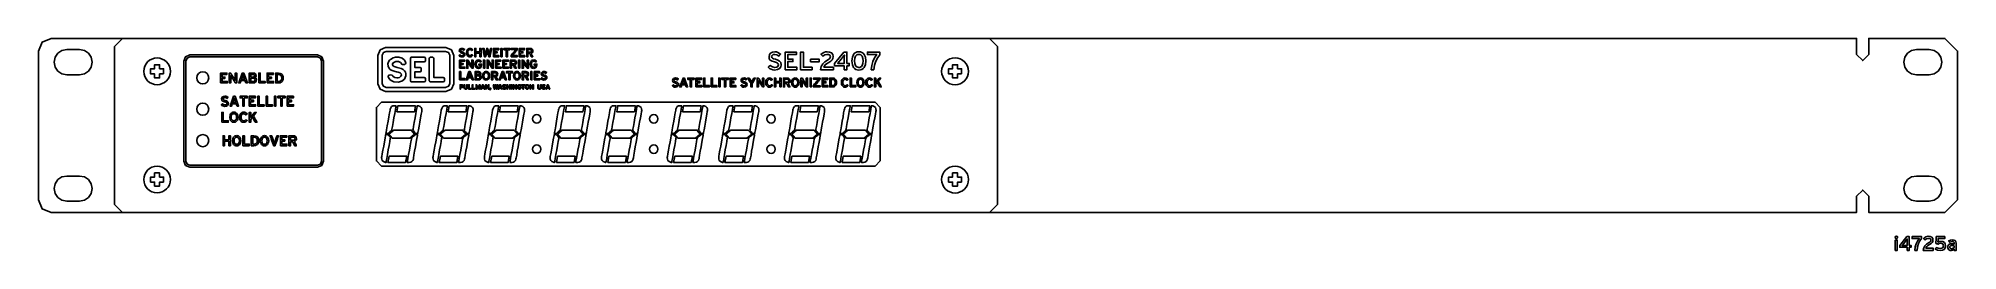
# Model space of a CAD drawing. Extents: x 290.6 to 309.6, y 223.6 to 225.7.
import ezdxf

# ---------------------------------------------------------------- set-up
doc = ezdxf.new("R2010")
doc.units = 0
doc.header["$MEASUREMENT"] = 0
doc.layers.get('0').update_dxf_attribs({"linetype": 'CONTINUOUS'})
doc.layers.add('DWG', color=7, linetype='CONTINUOUS')

msp = doc.modelspace()

# ---------------------------------------------------------------- linework, layer by layer
at = {"color": 7}
for points in [[(291.461, 225.693), (291.431, 225.693), (291.35, 225.693), (291.106, 225.693), (290.863, 225.693), (290.782, 225.693), (290.752, 225.693), (290.664, 225.657), (290.627, 225.568), (290.627, 225.552), (290.627, 225.505), (290.627, 225.339), (290.627, 225.103), (290.627, 224.833), (290.627, 224.563), (290.627, 224.328), (290.627, 224.162), (290.627, 224.115), (290.627, 224.098), (290.664, 224.01), (290.752, 223.973), (290.782, 223.973), (290.863, 223.973), (291.106, 223.973), (291.35, 223.973), (291.431, 223.973), (291.461, 223.973)], [(291.034, 225.583), (291.082, 225.573), (291.122, 225.547), (291.149, 225.507), (291.159, 225.458), (291.149, 225.41), (291.122, 225.37), (291.082, 225.343), (291.034, 225.333), (291.028, 225.333), (291.014, 225.333), (290.971, 225.333), (290.928, 225.333), (290.914, 225.333), (290.909, 225.333), (290.86, 225.343), (290.82, 225.37), (290.793, 225.41), (290.784, 225.458), (290.793, 225.507), (290.82, 225.547), (290.86, 225.573), (290.909, 225.583), (290.914, 225.583), (290.928, 225.583), (290.971, 225.583), (291.014, 225.583), (291.028, 225.583), (291.034, 225.583)], [(300.043, 225.693), (299.947, 225.693), (299.674, 225.693), (298.702, 225.693), (297.328, 225.693), (295.752, 225.693), (294.176, 225.693), (292.802, 225.693), (291.83, 225.693), (291.557, 225.693), (291.461, 225.693), (291.382, 225.614), (291.382, 225.37), (291.382, 224.833), (291.382, 224.296), (291.382, 224.052), (291.461, 223.973), (291.557, 223.973), (291.83, 223.973), (292.802, 223.973), (294.176, 223.973), (295.752, 223.973), (297.328, 223.973), (298.702, 223.973), (299.674, 223.973), (299.947, 223.973), (300.043, 223.973), (300.122, 224.052), (300.122, 224.296), (300.122, 224.833), (300.122, 225.37), (300.122, 225.614), (300.043, 225.693)], [(292.127, 225.53), (292.085, 225.513), (292.067, 225.47), (292.067, 225.428), (292.067, 225.315), (292.067, 224.975), (292.067, 224.634), (292.067, 224.522), (292.067, 224.479), (292.085, 224.437), (292.127, 224.419), (292.142, 224.419), (292.182, 224.419), (292.325, 224.419), (292.527, 224.419), (292.759, 224.419), (292.991, 224.419), (293.193, 224.419), (293.336, 224.419), (293.376, 224.419), (293.391, 224.419), (293.433, 224.437), (293.451, 224.479), (293.451, 224.522), (293.451, 224.634), (293.451, 224.975), (293.451, 225.315), (293.451, 225.428), (293.451, 225.47), (293.433, 225.513), (293.391, 225.53), (293.376, 225.53), (293.336, 225.53), (293.193, 225.53), (292.991, 225.53), (292.759, 225.53), (292.527, 225.53), (292.325, 225.53), (292.182, 225.53), (292.142, 225.53), (292.127, 225.53)], [(294.064, 225.604), (294.09, 225.604), (294.157, 225.604), (294.253, 225.604), (294.363, 225.604), (294.473, 225.604), (294.569, 225.604), (294.636, 225.604), (294.662, 225.604), (294.716, 225.58), (294.739, 225.526), (294.739, 225.514), (294.739, 225.482), (294.739, 225.385), (294.739, 225.288), (294.739, 225.257), (294.739, 225.244), (294.716, 225.191), (294.662, 225.168), (294.636, 225.168), (294.569, 225.168), (294.473, 225.168), (294.363, 225.168), (294.253, 225.168), (294.157, 225.168), (294.09, 225.168), (294.064, 225.168), (294.011, 225.191), (293.989, 225.244), (293.989, 225.257), (293.989, 225.288), (293.989, 225.385), (293.989, 225.482), (293.989, 225.514), (293.989, 225.526), (294.011, 225.58), (294.064, 225.604)], [(294.07, 225.564), (294.042, 225.553), (294.03, 225.527), (294.03, 225.515), (294.03, 225.483), (294.03, 225.386), (294.03, 225.289), (294.03, 225.257), (294.03, 225.244), (294.042, 225.22), (294.07, 225.209), (294.077, 225.209), (294.095, 225.209), (294.162, 225.209), (294.256, 225.209), (294.364, 225.209), (294.473, 225.209), (294.567, 225.209), (294.634, 225.209), (294.652, 225.209), (294.659, 225.209), (294.688, 225.22), (294.7, 225.244), (294.7, 225.257), (294.7, 225.289), (294.7, 225.386), (294.7, 225.483), (294.7, 225.515), (294.7, 225.527), (294.688, 225.553), (294.659, 225.564), (294.652, 225.564), (294.634, 225.564), (294.567, 225.564), (294.473, 225.564), (294.364, 225.564), (294.256, 225.564), (294.162, 225.564), (294.095, 225.564), (294.077, 225.564), (294.07, 225.564)], [(294.82, 225.511), (294.812, 225.512), (294.804, 225.515), (294.797, 225.519), (294.791, 225.524), (294.793, 225.526), (294.796, 225.529), (294.799, 225.532), (294.8, 225.533), (294.81, 225.526), (294.821, 225.523), (294.829, 225.524), (294.834, 225.526), (294.837, 225.53), (294.838, 225.535), (294.837, 225.539), (294.834, 225.543), (294.828, 225.546), (294.82, 225.549), (294.808, 225.552), (294.801, 225.557), (294.796, 225.564), (294.794, 225.573), (294.796, 225.582), (294.802, 225.589), (294.811, 225.594), (294.821, 225.595), (294.829, 225.595), (294.836, 225.592), (294.848, 225.584), (294.846, 225.583), (294.843, 225.58), (294.84, 225.577), (294.839, 225.576), (294.831, 225.581), (294.82, 225.583), (294.814, 225.583), (294.81, 225.58), (294.807, 225.577), (294.807, 225.573), (294.807, 225.569), (294.81, 225.566), (294.816, 225.563), (294.824, 225.561), (294.835, 225.557), (294.843, 225.552), (294.849, 225.545), (294.85, 225.536), (294.849, 225.526), (294.843, 225.518), (294.834, 225.513), (294.82, 225.511)], [(294.9, 225.511), (294.892, 225.512), (294.886, 225.514), (294.88, 225.518), (294.875, 225.523), (294.871, 225.529), (294.868, 225.536), (294.865, 225.553), (294.868, 225.57), (294.871, 225.577), (294.875, 225.584), (294.88, 225.588), (294.886, 225.592), (294.892, 225.594), (294.9, 225.595), (294.909, 225.594), (294.917, 225.591), (294.923, 225.587), (294.927, 225.58), (294.926, 225.579), (294.922, 225.577), (294.918, 225.574), (294.917, 225.573), (294.91, 225.581), (294.905, 225.582), (294.9, 225.583), (294.89, 225.581), (294.884, 225.575), (294.879, 225.566), (294.878, 225.553), (294.879, 225.541), (294.884, 225.532), (294.89, 225.526), (294.9, 225.524), (294.906, 225.524), (294.91, 225.526), (294.918, 225.534), (294.919, 225.533), (294.923, 225.53), (294.926, 225.528), (294.928, 225.527), (294.923, 225.52), (294.916, 225.515), (294.909, 225.512), (294.9, 225.511)], [(295.098, 225.513), (295.096, 225.513), (295.092, 225.513), (295.088, 225.513), (295.086, 225.513), (295.085, 225.515), (295.084, 225.521), (295.079, 225.539), (295.075, 225.557), (295.074, 225.563), (295.073, 225.565), (295.071, 225.576), (295.069, 225.565), (295.068, 225.563), (295.066, 225.557), (295.062, 225.539), (295.057, 225.521), (295.056, 225.515), (295.055, 225.513), (295.053, 225.513), (295.049, 225.513), (295.045, 225.513), (295.043, 225.513), (295.043, 225.513), (295.042, 225.516), (295.041, 225.525), (295.038, 225.538), (295.035, 225.553), (295.032, 225.568), (295.029, 225.581), (295.027, 225.591), (295.027, 225.593), (295.026, 225.594), (295.028, 225.594), (295.033, 225.594), (295.037, 225.594), (295.039, 225.594), (295.039, 225.592), (295.04, 225.586), (295.044, 225.568), (295.047, 225.551), (295.048, 225.545), (295.049, 225.543), (295.051, 225.532), (295.053, 225.543), (295.053, 225.545), (295.055, 225.551), (295.059, 225.568), (295.064, 225.586), (295.065, 225.592), (295.066, 225.594), (295.067, 225.594), (295.071, 225.594), (295.075, 225.594), (295.076, 225.594), (295.077, 225.592), (295.078, 225.586), (295.083, 225.568), (295.087, 225.55), (295.089, 225.544), (295.089, 225.541), (295.091, 225.532), (295.093, 225.542), (295.094, 225.544), (295.095, 225.55), (295.098, 225.568), (295.101, 225.586), (295.103, 225.592), (295.103, 225.594), (295.105, 225.594), (295.109, 225.594), (295.113, 225.594), (295.115, 225.594), (295.115, 225.593), (295.114, 225.591), (295.112, 225.581), (295.11, 225.568), (295.107, 225.553), (295.103, 225.538), (295.101, 225.525), (295.099, 225.516), (295.098, 225.513), (295.098, 225.513)], [(295.306, 225.513), (295.306, 225.514), (295.306, 225.518), (295.306, 225.523), (295.306, 225.524), (295.308, 225.526), (295.312, 225.532), (295.319, 225.54), (295.326, 225.548), (295.333, 225.557), (295.34, 225.565), (295.344, 225.57), (295.346, 225.573), (295.355, 225.583), (295.347, 225.583), (295.339, 225.583), (295.337, 225.583), (295.334, 225.583), (295.324, 225.583), (295.313, 225.583), (295.31, 225.583), (295.308, 225.583), (295.308, 225.584), (295.308, 225.588), (295.308, 225.592), (295.308, 225.594), (295.311, 225.594), (295.318, 225.594), (295.327, 225.594), (295.338, 225.594), (295.349, 225.594), (295.359, 225.594), (295.365, 225.594), (295.368, 225.594), (295.368, 225.592), (295.368, 225.588), (295.368, 225.584), (295.368, 225.582), (295.366, 225.58), (295.362, 225.575), (295.355, 225.567), (295.348, 225.558), (295.341, 225.549), (295.335, 225.542), (295.33, 225.536), (295.329, 225.534), (295.319, 225.524), (295.327, 225.524), (295.336, 225.524), (295.337, 225.524), (295.341, 225.524), (295.352, 225.524), (295.363, 225.524), (295.367, 225.524), (295.368, 225.524), (295.368, 225.522), (295.368, 225.518), (295.368, 225.514), (295.368, 225.513), (295.365, 225.513), (295.358, 225.513), (295.348, 225.513), (295.337, 225.513), (295.326, 225.513), (295.316, 225.513), (295.309, 225.513), (295.306, 225.513)], [(295.505, 225.546), (295.505, 225.544), (295.507, 225.541), (295.513, 225.529), (295.519, 225.518), (295.521, 225.514), (295.521, 225.513), (295.519, 225.513), (295.514, 225.513), (295.51, 225.513), (295.507, 225.513), (295.507, 225.514), (295.505, 225.518), (295.499, 225.529), (295.494, 225.54), (295.492, 225.543), (295.491, 225.545), (295.488, 225.545), (295.482, 225.545), (295.476, 225.545), (295.473, 225.545), (295.473, 225.543), (295.473, 225.54), (295.473, 225.529), (295.473, 225.518), (295.473, 225.514), (295.473, 225.513), (295.471, 225.513), (295.467, 225.513), (295.463, 225.513), (295.461, 225.513), (295.461, 225.513), (295.461, 225.516), (295.461, 225.525), (295.461, 225.538), (295.461, 225.553), (295.461, 225.568), (295.461, 225.581), (295.461, 225.591), (295.461, 225.593), (295.461, 225.594), (295.462, 225.594), (295.466, 225.594), (295.479, 225.594), (295.491, 225.594), (295.495, 225.594), (295.497, 225.594), (295.507, 225.593), (295.515, 225.588), (295.521, 225.581), (295.523, 225.57), (295.521, 225.561), (295.518, 225.554), (295.512, 225.549), (295.505, 225.546)], [(295.497, 225.583), (295.496, 225.583), (295.493, 225.583), (295.485, 225.583), (295.477, 225.583), (295.474, 225.583), (295.473, 225.583), (295.473, 225.581), (295.473, 225.578), (295.473, 225.569), (295.473, 225.56), (295.473, 225.557), (295.473, 225.556), (295.474, 225.556), (295.477, 225.556), (295.485, 225.556), (295.493, 225.556), (295.496, 225.556), (295.497, 225.556), (295.502, 225.557), (295.507, 225.559), (295.509, 225.564), (295.51, 225.569), (295.509, 225.575), (295.507, 225.579), (295.502, 225.582), (295.497, 225.583)], [(297.916, 225.381), (297.897, 225.383), (297.88, 225.388), (297.866, 225.397), (297.853, 225.409), (297.856, 225.412), (297.863, 225.418), (297.869, 225.424), (297.872, 225.427), (297.893, 225.412), (297.918, 225.407), (297.934, 225.408), (297.945, 225.413), (297.952, 225.421), (297.954, 225.432), (297.952, 225.441), (297.945, 225.448), (297.933, 225.455), (297.914, 225.461), (297.89, 225.469), (297.873, 225.479), (297.863, 225.493), (297.86, 225.513), (297.864, 225.533), (297.876, 225.548), (297.895, 225.558), (297.917, 225.561), (297.934, 225.56), (297.949, 225.555), (297.975, 225.538), (297.972, 225.535), (297.965, 225.528), (297.959, 225.522), (297.956, 225.519), (297.938, 225.531), (297.915, 225.536), (297.902, 225.534), (297.893, 225.529), (297.888, 225.522), (297.886, 225.514), (297.888, 225.506), (297.894, 225.499), (297.906, 225.493), (297.924, 225.487), (297.948, 225.478), (297.965, 225.468), (297.976, 225.454), (297.98, 225.434), (297.976, 225.412), (297.965, 225.395), (297.945, 225.385), (297.916, 225.381)], [(298.371, 225.384), (298.373, 225.401), (298.378, 225.417), (298.393, 225.442), (298.414, 225.462), (298.439, 225.478), (298.453, 225.488), (298.462, 225.496), (298.467, 225.504), (298.468, 225.512), (298.466, 225.522), (298.461, 225.529), (298.45, 225.533), (298.435, 225.535), (298.412, 225.53), (298.393, 225.518), (298.39, 225.521), (298.384, 225.528), (298.378, 225.534), (298.376, 225.538), (298.403, 225.555), (298.419, 225.56), (298.436, 225.561), (298.46, 225.558), (298.479, 225.55), (298.491, 225.535), (298.495, 225.514), (298.493, 225.496), (298.485, 225.482), (298.471, 225.47), (298.451, 225.457), (298.43, 225.443), (298.416, 225.432), (298.408, 225.421), (298.404, 225.409), (298.408, 225.409), (298.419, 225.409), (298.45, 225.409), (298.482, 225.409), (298.493, 225.409), (298.497, 225.409), (298.497, 225.405), (298.497, 225.396), (298.497, 225.388), (298.497, 225.384), (298.491, 225.384), (298.477, 225.384), (298.434, 225.384), (298.391, 225.384), (298.377, 225.384), (298.371, 225.384)], [(298.59, 225.508), (298.589, 225.506), (298.585, 225.502), (298.573, 225.487), (298.562, 225.472), (298.558, 225.467), (298.556, 225.465), (298.548, 225.455), (298.54, 225.446), (298.545, 225.446), (298.553, 225.446), (298.568, 225.446), (298.57, 225.446), (298.574, 225.446), (298.587, 225.446), (298.599, 225.446), (298.603, 225.446), (298.605, 225.446), (298.605, 225.448), (298.605, 225.454), (298.605, 225.472), (298.605, 225.489), (298.605, 225.495), (298.605, 225.497), (298.605, 225.514), (298.606, 225.523), (298.606, 225.529), (298.603, 225.525), (298.599, 225.52), (298.59, 225.508)], [(298.749, 225.381), (298.733, 225.382), (298.719, 225.387), (298.708, 225.395), (298.698, 225.406), (298.685, 225.434), (298.681, 225.471), (298.685, 225.507), (298.698, 225.536), (298.708, 225.547), (298.72, 225.555), (298.734, 225.56), (298.75, 225.561), (298.766, 225.56), (298.78, 225.555), (298.791, 225.547), (298.801, 225.536), (298.814, 225.508), (298.819, 225.471), (298.814, 225.435), (298.801, 225.406), (298.791, 225.395), (298.779, 225.387), (298.765, 225.383), (298.749, 225.381)], [(298.749, 225.536), (298.739, 225.534), (298.73, 225.531), (298.723, 225.525), (298.717, 225.517), (298.709, 225.497), (298.707, 225.471), (298.709, 225.446), (298.717, 225.425), (298.723, 225.417), (298.73, 225.411), (298.739, 225.408), (298.75, 225.406), (298.76, 225.407), (298.769, 225.411), (298.777, 225.417), (298.782, 225.425), (298.79, 225.445), (298.792, 225.471), (298.79, 225.496), (298.782, 225.517), (298.776, 225.525), (298.769, 225.531), (298.76, 225.534), (298.749, 225.536)], [(298.899, 225.384), (298.895, 225.384), (298.886, 225.384), (298.877, 225.384), (298.873, 225.384), (298.877, 225.426), (298.888, 225.465), (298.905, 225.5), (298.927, 225.533), (298.923, 225.533), (298.913, 225.533), (298.881, 225.533), (298.85, 225.533), (298.839, 225.533), (298.835, 225.533), (298.835, 225.537), (298.835, 225.546), (298.835, 225.554), (298.835, 225.558), (298.84, 225.558), (298.854, 225.558), (298.896, 225.558), (298.938, 225.558), (298.952, 225.558), (298.957, 225.558), (298.957, 225.554), (298.957, 225.545), (298.957, 225.536), (298.957, 225.532), (298.936, 225.504), (298.918, 225.47), (298.905, 225.43), (298.899, 225.384)], [(300.043, 223.973), (300.139, 223.973), (300.412, 223.973), (301.384, 223.973), (302.759, 223.973), (304.335, 223.973), (305.911, 223.973), (307.286, 223.973), (308.258, 223.973), (308.531, 223.973), (308.627, 223.973), (308.627, 224.134), (308.687, 224.194), (308.687, 224.194), (308.747, 224.134), (308.747, 223.973), (309.502, 223.973), (309.627, 224.098), (309.627, 224.328), (309.627, 224.833), (309.627, 225.339), (309.627, 225.568), (309.502, 225.693), (308.747, 225.693), (308.747, 225.534), (308.687, 225.474), (308.687, 225.474), (308.627, 225.534), (308.627, 225.693), (308.531, 225.693), (308.258, 225.693), (307.286, 225.693), (305.911, 225.693), (304.335, 225.693), (302.759, 225.693), (301.384, 225.693), (300.412, 225.693), (300.139, 225.693), (300.043, 225.693)], [(309.345, 225.583), (309.394, 225.573), (309.434, 225.547), (309.461, 225.507), (309.471, 225.458), (309.461, 225.41), (309.434, 225.37), (309.394, 225.343), (309.345, 225.333), (309.34, 225.333), (309.326, 225.333), (309.283, 225.333), (309.24, 225.333), (309.226, 225.333), (309.22, 225.333), (309.172, 225.343), (309.132, 225.37), (309.105, 225.41), (309.096, 225.458), (309.105, 225.507), (309.132, 225.547), (309.172, 225.573), (309.22, 225.583), (309.226, 225.583), (309.24, 225.583), (309.283, 225.583), (309.326, 225.583), (309.34, 225.583), (309.345, 225.583)], [(292.087, 224.479), (292.087, 224.522), (292.087, 224.634), (292.087, 224.793), (292.087, 224.975), (292.087, 225.157), (292.087, 225.315), (292.087, 225.428), (292.087, 225.47), (292.099, 225.499), (292.127, 225.51), (292.142, 225.51), (292.182, 225.51), (292.325, 225.51), (292.527, 225.51), (292.759, 225.51), (292.991, 225.51), (293.193, 225.51), (293.336, 225.51), (293.376, 225.51), (293.391, 225.51), (293.419, 225.499), (293.431, 225.47), (293.431, 225.428), (293.431, 225.315), (293.431, 225.157), (293.431, 224.975), (293.431, 224.793), (293.431, 224.634), (293.431, 224.522), (293.431, 224.479), (293.419, 224.451), (293.391, 224.439), (293.376, 224.439), (293.336, 224.439), (293.193, 224.439), (292.991, 224.439), (292.759, 224.439), (292.527, 224.439), (292.325, 224.439), (292.182, 224.439), (292.142, 224.439), (292.127, 224.439), (292.099, 224.451), (292.087, 224.479)], [(292.577, 225.253), (292.575, 225.256), (292.571, 225.263), (292.564, 225.273), (292.557, 225.284), (292.55, 225.295), (292.544, 225.305), (292.54, 225.312), (292.538, 225.315), (292.531, 225.326), (292.531, 225.322), (292.531, 225.316), (292.531, 225.304), (292.531, 225.302), (292.531, 225.296), (292.531, 225.279), (292.531, 225.261), (292.531, 225.256), (292.531, 225.253), (292.529, 225.253), (292.524, 225.253), (292.519, 225.253), (292.517, 225.253), (292.517, 225.255), (292.517, 225.258), (292.517, 225.269), (292.517, 225.284), (292.517, 225.302), (292.517, 225.32), (292.517, 225.335), (292.517, 225.346), (292.517, 225.35), (292.517, 225.351), (292.519, 225.351), (292.524, 225.351), (292.529, 225.351), (292.532, 225.351), (292.533, 225.348), (292.537, 225.341), (292.55, 225.321), (292.563, 225.301), (292.567, 225.294), (292.568, 225.291), (292.573, 225.284), (292.577, 225.278), (292.577, 225.282), (292.577, 225.288), (292.576, 225.301), (292.576, 225.303), (292.576, 225.308), (292.576, 225.326), (292.576, 225.343), (292.576, 225.348), (292.576, 225.351), (292.579, 225.351), (292.583, 225.351), (292.588, 225.351), (292.591, 225.351), (292.591, 225.35), (292.591, 225.346), (292.591, 225.335), (292.591, 225.32), (292.591, 225.302), (292.591, 225.284), (292.591, 225.269), (292.591, 225.258), (292.591, 225.255), (292.591, 225.253), (292.588, 225.253), (292.584, 225.253), (292.579, 225.253), (292.577, 225.253)], [(292.753, 225.253), (292.752, 225.253), (292.747, 225.253), (292.734, 225.253), (292.721, 225.253), (292.716, 225.253), (292.715, 225.253), (292.715, 225.255), (292.715, 225.258), (292.715, 225.269), (292.715, 225.284), (292.715, 225.302), (292.715, 225.32), (292.715, 225.335), (292.715, 225.346), (292.715, 225.35), (292.715, 225.351), (292.716, 225.351), (292.721, 225.351), (292.735, 225.351), (292.749, 225.351), (292.753, 225.351), (292.755, 225.351), (292.766, 225.349), (292.775, 225.344), (292.781, 225.336), (292.783, 225.325), (292.782, 225.319), (292.779, 225.313), (292.77, 225.306), (292.776, 225.303), (292.781, 225.299), (292.785, 225.292), (292.787, 225.283), (292.784, 225.27), (292.778, 225.261), (292.767, 225.255), (292.753, 225.253)], [(293.003, 225.253), (293.002, 225.253), (292.999, 225.253), (292.99, 225.253), (292.981, 225.253), (292.978, 225.253), (292.977, 225.253), (292.977, 225.255), (292.977, 225.258), (292.977, 225.269), (292.977, 225.284), (292.977, 225.302), (292.977, 225.32), (292.977, 225.335), (292.977, 225.346), (292.977, 225.35), (292.977, 225.351), (292.978, 225.351), (292.981, 225.351), (292.99, 225.351), (292.999, 225.351), (293.002, 225.351), (293.003, 225.351), (293.021, 225.348), (293.029, 225.344), (293.037, 225.339), (293.042, 225.333), (293.047, 225.324), (293.05, 225.314), (293.05, 225.302), (293.049, 225.29), (293.047, 225.28), (293.042, 225.272), (293.036, 225.265), (293.029, 225.26), (293.021, 225.256), (293.003, 225.253)], [(294.13, 225.33), (294.113, 225.333), (294.1, 225.331), (294.094, 225.327), (294.091, 225.322), (294.091, 225.314), (294.1, 225.296), (294.107, 225.287), (294.119, 225.277), (294.147, 225.263), (294.19, 225.26), (294.226, 225.271), (294.252, 225.292), (294.265, 225.323), (294.265, 225.346), (294.261, 225.36), (294.253, 225.373), (294.238, 225.387), (294.22, 225.397), (294.178, 225.407), (294.148, 225.415), (294.139, 225.422), (294.133, 225.431), (294.133, 225.44), (294.137, 225.449), (294.151, 225.46), (294.167, 225.465), (294.181, 225.466), (294.191, 225.465), (294.213, 225.454), (294.228, 225.437), (294.244, 225.436), (294.254, 225.437), (294.261, 225.442), (294.265, 225.449), (294.259, 225.468), (294.249, 225.481), (294.23, 225.497), (294.194, 225.508), (294.164, 225.509), (294.14, 225.502), (294.112, 225.486), (294.103, 225.477), (294.094, 225.463), (294.088, 225.443), (294.089, 225.419), (294.096, 225.403), (294.105, 225.391), (294.12, 225.38), (294.158, 225.367), (294.172, 225.363), (294.175, 225.363), (294.174, 225.363), (294.19, 225.36), (294.21, 225.352), (294.22, 225.342), (294.222, 225.33), (294.216, 225.319), (294.201, 225.308), (294.19, 225.305), (294.174, 225.304), (294.156, 225.307), (294.14, 225.318), (294.13, 225.33)], [(294.31, 225.478), (294.31, 225.478), (294.31, 225.495), (294.313, 225.504), (294.322, 225.507), (294.327, 225.507), (294.341, 225.507), (294.384, 225.507), (294.427, 225.507), (294.441, 225.507), (294.447, 225.507), (294.455, 225.504), (294.458, 225.495), (294.458, 225.474), (294.455, 225.466), (294.447, 225.463), (294.443, 225.463), (294.432, 225.463), (294.4, 225.463), (294.367, 225.463), (294.357, 225.463), (294.353, 225.463), (294.353, 225.454), (294.353, 225.435), (294.353, 225.415), (294.353, 225.406), (294.361, 225.406), (294.38, 225.406), (294.399, 225.406), (294.408, 225.406), (294.414, 225.403), (294.416, 225.396), (294.416, 225.375), (294.414, 225.366), (294.408, 225.362), (294.399, 225.362), (294.38, 225.362), (294.361, 225.362), (294.353, 225.362), (294.353, 225.354), (294.353, 225.335), (294.353, 225.316), (294.353, 225.307), (294.357, 225.307), (294.367, 225.307), (294.4, 225.307), (294.432, 225.307), (294.443, 225.307), (294.447, 225.307), (294.455, 225.303), (294.458, 225.295), (294.458, 225.274), (294.455, 225.267), (294.447, 225.263), (294.441, 225.263), (294.427, 225.263), (294.384, 225.263), (294.341, 225.263), (294.327, 225.263), (294.322, 225.263), (294.313, 225.267), (294.31, 225.274), (294.31, 225.283), (294.31, 225.306), (294.31, 225.339), (294.31, 225.376), (294.31, 225.414), (294.31, 225.446), (294.31, 225.47), (294.31, 225.478)], [(294.497, 225.274), (294.501, 225.267), (294.509, 225.263), (294.514, 225.263), (294.528, 225.263), (294.572, 225.263), (294.616, 225.263), (294.63, 225.263), (294.635, 225.263), (294.643, 225.267), (294.646, 225.274), (294.646, 225.295), (294.643, 225.303), (294.635, 225.307), (294.631, 225.307), (294.621, 225.307), (294.589, 225.307), (294.557, 225.307), (294.546, 225.307), (294.542, 225.307), (294.542, 225.315), (294.542, 225.336), (294.542, 225.366), (294.542, 225.4), (294.542, 225.435), (294.542, 225.465), (294.542, 225.486), (294.542, 225.494), (294.539, 225.503), (294.533, 225.507), (294.529, 225.507), (294.52, 225.507), (294.511, 225.507), (294.507, 225.507), (294.5, 225.503), (294.497, 225.494), (294.497, 225.486), (294.497, 225.463), (294.497, 225.431), (294.497, 225.395), (294.497, 225.358), (294.497, 225.326), (294.497, 225.304), (294.497, 225.295), (294.497, 225.274)], [(294.919, 225.398), (294.917, 225.4), (294.914, 225.406), (294.909, 225.414), (294.903, 225.424), (294.897, 225.433), (294.891, 225.441), (294.888, 225.447), (294.886, 225.449), (294.88, 225.459), (294.88, 225.456), (294.88, 225.45), (294.88, 225.44), (294.88, 225.438), (294.88, 225.434), (294.88, 225.419), (294.88, 225.405), (294.88, 225.4), (294.88, 225.398), (294.878, 225.398), (294.874, 225.398), (294.87, 225.398), (294.868, 225.398), (294.868, 225.399), (294.868, 225.402), (294.868, 225.411), (294.868, 225.424), (294.868, 225.439), (294.868, 225.454), (294.868, 225.467), (294.868, 225.476), (294.868, 225.479), (294.868, 225.479), (294.87, 225.479), (294.875, 225.479), (294.879, 225.479), (294.881, 225.479), (294.882, 225.477), (294.886, 225.472), (294.896, 225.455), (294.907, 225.438), (294.911, 225.432), (294.912, 225.43), (294.916, 225.424), (294.919, 225.418), (294.919, 225.422), (294.919, 225.427), (294.918, 225.437), (294.918, 225.439), (294.918, 225.444), (294.918, 225.458), (294.918, 225.473), (294.918, 225.478), (294.918, 225.479), (294.92, 225.479), (294.924, 225.479), (294.928, 225.479), (294.93, 225.479), (294.93, 225.479), (294.93, 225.476), (294.93, 225.467), (294.93, 225.454), (294.93, 225.439), (294.93, 225.424), (294.93, 225.411), (294.93, 225.402), (294.93, 225.399), (294.93, 225.398), (294.929, 225.398), (294.925, 225.398), (294.921, 225.398), (294.919, 225.398)], [(294.903, 225.332), (294.899, 225.343), (294.898, 225.348), (294.897, 225.351), (294.896, 225.348), (294.894, 225.343), (294.891, 225.332), (294.89, 225.332), (294.89, 225.329), (294.887, 225.323), (294.885, 225.317), (294.885, 225.314), (294.884, 225.314), (294.885, 225.314), (294.888, 225.314), (294.897, 225.314), (294.905, 225.314), (294.908, 225.314), (294.909, 225.314), (294.909, 225.314), (294.908, 225.317), (294.906, 225.323), (294.904, 225.33), (294.903, 225.332), (294.903, 225.332)], [(294.983, 225.397), (294.976, 225.398), (294.969, 225.4), (294.963, 225.404), (294.958, 225.408), (294.954, 225.415), (294.951, 225.422), (294.949, 225.439), (294.951, 225.456), (294.954, 225.463), (294.958, 225.469), (294.963, 225.474), (294.969, 225.478), (294.976, 225.48), (294.983, 225.481), (294.993, 225.48), (295, 225.477), (295.006, 225.472), (295.011, 225.466), (295.009, 225.465), (295.006, 225.462), (295.002, 225.46), (295, 225.459), (294.993, 225.466), (294.989, 225.468), (294.983, 225.468), (294.974, 225.466), (294.967, 225.46), (294.963, 225.451), (294.961, 225.439), (294.963, 225.426), (294.967, 225.417), (294.974, 225.411), (294.983, 225.409), (294.992, 225.41), (294.998, 225.414), (295.001, 225.42), (295.002, 225.427), (295.002, 225.428), (295, 225.428), (294.995, 225.428), (294.991, 225.428), (294.989, 225.428), (294.989, 225.429), (294.989, 225.433), (294.989, 225.437), (294.989, 225.439), (294.99, 225.439), (294.993, 225.439), (295.001, 225.439), (295.01, 225.439), (295.013, 225.439), (295.014, 225.439), (295.014, 225.438), (295.014, 225.435), (295.014, 225.431), (295.014, 225.43), (295.012, 225.416), (295.006, 225.405), (294.996, 225.399), (294.983, 225.397)], [(294.983, 225.283), (294.981, 225.283), (294.978, 225.283), (294.966, 225.283), (294.955, 225.283), (294.952, 225.283), (294.95, 225.283), (294.95, 225.284), (294.95, 225.287), (294.95, 225.296), (294.95, 225.309), (294.95, 225.324), (294.95, 225.339), (294.95, 225.352), (294.95, 225.361), (294.95, 225.364), (294.95, 225.365), (294.952, 225.365), (294.955, 225.365), (294.967, 225.365), (294.979, 225.365), (294.982, 225.365), (294.984, 225.365), (294.993, 225.363), (295.001, 225.359), (295.005, 225.353), (295.007, 225.344), (295.006, 225.338), (295.004, 225.334), (294.997, 225.327), (295.002, 225.325), (295.006, 225.322), (295.009, 225.316), (295.01, 225.308), (295.009, 225.298), (295.003, 225.29), (294.994, 225.285), (294.983, 225.283)], [(294.984, 225.354), (294.983, 225.354), (294.98, 225.354), (294.973, 225.354), (294.965, 225.354), (294.963, 225.354), (294.962, 225.354), (294.962, 225.353), (294.962, 225.35), (294.962, 225.343), (294.962, 225.336), (294.962, 225.334), (294.962, 225.333), (294.963, 225.333), (294.965, 225.333), (294.973, 225.333), (294.98, 225.333), (294.983, 225.333), (294.984, 225.333), (294.986, 225.333), (294.989, 225.334), (294.992, 225.336), (294.994, 225.339), (294.995, 225.343), (294.994, 225.347), (294.992, 225.351), (294.989, 225.353), (294.986, 225.353), (294.984, 225.354)], [(295.06, 225.282), (295.052, 225.283), (295.045, 225.285), (295.04, 225.289), (295.035, 225.294), (295.031, 225.3), (295.028, 225.307), (295.025, 225.324), (295.028, 225.341), (295.031, 225.348), (295.035, 225.354), (295.04, 225.359), (295.045, 225.363), (295.052, 225.365), (295.06, 225.366), (295.067, 225.365), (295.074, 225.363), (295.08, 225.359), (295.085, 225.354), (295.089, 225.348), (295.092, 225.341), (295.094, 225.324), (295.092, 225.307), (295.089, 225.3), (295.085, 225.294), (295.08, 225.289), (295.074, 225.285), (295.067, 225.283), (295.06, 225.282)], [(295.06, 225.354), (295.055, 225.353), (295.05, 225.352), (295.046, 225.349), (295.043, 225.346), (295.041, 225.342), (295.039, 225.337), (295.038, 225.324), (295.039, 225.312), (295.041, 225.307), (295.043, 225.302), (295.046, 225.299), (295.05, 225.296), (295.055, 225.295), (295.06, 225.294), (295.065, 225.295), (295.069, 225.296), (295.073, 225.299), (295.076, 225.302), (295.079, 225.307), (295.08, 225.312), (295.082, 225.324), (295.08, 225.337), (295.079, 225.342), (295.076, 225.346), (295.073, 225.349), (295.069, 225.352), (295.065, 225.353), (295.06, 225.354)], [(295.119, 225.398), (295.117, 225.4), (295.114, 225.406), (295.108, 225.414), (295.103, 225.424), (295.097, 225.433), (295.091, 225.441), (295.088, 225.447), (295.086, 225.449), (295.08, 225.459), (295.08, 225.456), (295.08, 225.45), (295.08, 225.44), (295.08, 225.438), (295.08, 225.434), (295.08, 225.419), (295.08, 225.405), (295.08, 225.4), (295.08, 225.398), (295.079, 225.398), (295.074, 225.398), (295.07, 225.398), (295.069, 225.398), (295.069, 225.399), (295.069, 225.402), (295.069, 225.411), (295.069, 225.424), (295.069, 225.439), (295.069, 225.454), (295.069, 225.467), (295.069, 225.476), (295.069, 225.479), (295.069, 225.479), (295.07, 225.479), (295.075, 225.479), (295.079, 225.479), (295.081, 225.479), (295.082, 225.477), (295.086, 225.472), (295.096, 225.455), (295.107, 225.438), (295.111, 225.432), (295.112, 225.43), (295.116, 225.424), (295.119, 225.418), (295.119, 225.422), (295.119, 225.427), (295.119, 225.437), (295.119, 225.439), (295.119, 225.444), (295.119, 225.458), (295.119, 225.473), (295.119, 225.478), (295.119, 225.479), (295.12, 225.479), (295.124, 225.479), (295.129, 225.479), (295.13, 225.479), (295.13, 225.479), (295.13, 225.476), (295.13, 225.467), (295.13, 225.454), (295.13, 225.439), (295.13, 225.424), (295.13, 225.411), (295.13, 225.402), (295.13, 225.399), (295.13, 225.398), (295.129, 225.398), (295.125, 225.398), (295.121, 225.398), (295.119, 225.398)], [(295.157, 225.317), (295.157, 225.315), (295.159, 225.312), (295.165, 225.3), (295.171, 225.289), (295.173, 225.285), (295.173, 225.283), (295.171, 225.283), (295.166, 225.283), (295.161, 225.283), (295.159, 225.283), (295.159, 225.285), (295.157, 225.289), (295.151, 225.3), (295.146, 225.311), (295.144, 225.314), (295.143, 225.316), (295.14, 225.316), (295.134, 225.316), (295.128, 225.316), (295.125, 225.316), (295.125, 225.314), (295.125, 225.311), (295.125, 225.3), (295.125, 225.289), (295.125, 225.285), (295.125, 225.283), (295.123, 225.283), (295.119, 225.283), (295.115, 225.283), (295.113, 225.283), (295.113, 225.284), (295.113, 225.287), (295.113, 225.296), (295.113, 225.309), (295.113, 225.324), (295.113, 225.339), (295.113, 225.352), (295.113, 225.361), (295.113, 225.364), (295.113, 225.365), (295.114, 225.365), (295.118, 225.365), (295.131, 225.365), (295.143, 225.365), (295.147, 225.365), (295.148, 225.365), (295.158, 225.363), (295.167, 225.359), (295.173, 225.351), (295.175, 225.341), (295.173, 225.332), (295.17, 225.325), (295.164, 225.32), (295.157, 225.317)], [(295.148, 225.353), (295.147, 225.353), (295.145, 225.353), (295.137, 225.353), (295.128, 225.353), (295.126, 225.353), (295.125, 225.353), (295.125, 225.352), (295.125, 225.349), (295.125, 225.34), (295.125, 225.331), (295.125, 225.328), (295.125, 225.327), (295.126, 225.327), (295.128, 225.327), (295.137, 225.327), (295.145, 225.327), (295.147, 225.327), (295.148, 225.327), (295.154, 225.328), (295.158, 225.33), (295.161, 225.334), (295.162, 225.337), (295.162, 225.34), (295.161, 225.346), (295.158, 225.35), (295.154, 225.352), (295.148, 225.353)], [(295.23, 225.332), (295.226, 225.343), (295.224, 225.348), (295.223, 225.351), (295.222, 225.348), (295.221, 225.343), (295.217, 225.332), (295.217, 225.332), (295.216, 225.329), (295.214, 225.323), (295.212, 225.317), (295.211, 225.314), (295.211, 225.314), (295.212, 225.314), (295.215, 225.314), (295.223, 225.314), (295.232, 225.314), (295.235, 225.314), (295.236, 225.314), (295.236, 225.314), (295.235, 225.317), (295.233, 225.323), (295.231, 225.33), (295.23, 225.332), (295.23, 225.332)], [(295.342, 225.431), (295.343, 225.43), (295.345, 225.426), (295.35, 225.415), (295.356, 225.403), (295.358, 225.4), (295.359, 225.398), (295.357, 225.398), (295.352, 225.398), (295.347, 225.398), (295.345, 225.398), (295.344, 225.399), (295.342, 225.403), (295.337, 225.414), (295.331, 225.425), (295.329, 225.429), (295.329, 225.43), (295.326, 225.43), (295.319, 225.43), (295.313, 225.43), (295.31, 225.43), (295.31, 225.429), (295.31, 225.425), (295.31, 225.414), (295.31, 225.403), (295.31, 225.399), (295.31, 225.398), (295.308, 225.398), (295.304, 225.398), (295.3, 225.398), (295.298, 225.398), (295.298, 225.399), (295.298, 225.402), (295.298, 225.411), (295.298, 225.424), (295.298, 225.439), (295.298, 225.454), (295.298, 225.467), (295.298, 225.476), (295.298, 225.479), (295.298, 225.479), (295.3, 225.479), (295.304, 225.479), (295.316, 225.479), (295.328, 225.479), (295.332, 225.479), (295.334, 225.479), (295.344, 225.478), (295.352, 225.474), (295.358, 225.466), (295.36, 225.455), (295.359, 225.446), (295.355, 225.439), (295.35, 225.434), (295.342, 225.431)], [(295.334, 225.468), (295.333, 225.468), (295.33, 225.468), (295.322, 225.468), (295.314, 225.468), (295.311, 225.468), (295.31, 225.468), (295.31, 225.467), (295.31, 225.464), (295.31, 225.455), (295.31, 225.446), (295.31, 225.443), (295.31, 225.442), (295.311, 225.442), (295.314, 225.442), (295.322, 225.442), (295.33, 225.442), (295.333, 225.442), (295.334, 225.442), (295.339, 225.443), (295.344, 225.445), (295.347, 225.449), (295.348, 225.452), (295.348, 225.455), (295.347, 225.46), (295.344, 225.465), (295.34, 225.467), (295.334, 225.468)], [(295.365, 225.282), (295.357, 225.283), (295.351, 225.285), (295.345, 225.289), (295.34, 225.294), (295.336, 225.3), (295.333, 225.307), (295.33, 225.324), (295.333, 225.341), (295.336, 225.348), (295.34, 225.354), (295.345, 225.359), (295.351, 225.363), (295.357, 225.365), (295.365, 225.366), (295.372, 225.365), (295.379, 225.363), (295.385, 225.359), (295.39, 225.354), (295.394, 225.348), (295.397, 225.341), (295.399, 225.324), (295.397, 225.307), (295.394, 225.3), (295.39, 225.294), (295.385, 225.289), (295.379, 225.285), (295.372, 225.283), (295.365, 225.282)], [(295.365, 225.354), (295.36, 225.353), (295.356, 225.352), (295.352, 225.349), (295.349, 225.346), (295.346, 225.342), (295.344, 225.337), (295.343, 225.324), (295.344, 225.312), (295.346, 225.307), (295.349, 225.302), (295.352, 225.299), (295.356, 225.296), (295.36, 225.295), (295.365, 225.294), (295.37, 225.295), (295.374, 225.296), (295.378, 225.299), (295.381, 225.302), (295.384, 225.307), (295.386, 225.312), (295.387, 225.324), (295.386, 225.337), (295.384, 225.342), (295.381, 225.346), (295.378, 225.349), (295.374, 225.352), (295.37, 225.353), (295.365, 225.354)], [(295.466, 225.398), (295.465, 225.4), (295.461, 225.406), (295.456, 225.414), (295.45, 225.424), (295.444, 225.433), (295.439, 225.441), (295.435, 225.447), (295.434, 225.449), (295.428, 225.459), (295.428, 225.456), (295.428, 225.45), (295.428, 225.44), (295.428, 225.438), (295.428, 225.434), (295.428, 225.419), (295.428, 225.405), (295.428, 225.4), (295.428, 225.398), (295.426, 225.398), (295.422, 225.398), (295.418, 225.398), (295.416, 225.398), (295.416, 225.399), (295.416, 225.402), (295.416, 225.411), (295.416, 225.424), (295.416, 225.439), (295.416, 225.454), (295.416, 225.467), (295.416, 225.476), (295.416, 225.479), (295.416, 225.479), (295.418, 225.479), (295.422, 225.479), (295.426, 225.479), (295.428, 225.479), (295.43, 225.477), (295.433, 225.472), (295.444, 225.455), (295.454, 225.438), (295.458, 225.432), (295.459, 225.43), (295.463, 225.424), (295.466, 225.418), (295.466, 225.422), (295.466, 225.427), (295.466, 225.437), (295.466, 225.439), (295.466, 225.444), (295.466, 225.458), (295.466, 225.473), (295.466, 225.478), (295.466, 225.479), (295.468, 225.479), (295.472, 225.479), (295.476, 225.479), (295.478, 225.479), (295.478, 225.479), (295.478, 225.476), (295.478, 225.467), (295.478, 225.454), (295.478, 225.439), (295.478, 225.424), (295.478, 225.411), (295.478, 225.402), (295.478, 225.399), (295.478, 225.398), (295.476, 225.398), (295.472, 225.398), (295.468, 225.398), (295.466, 225.398)], [(295.462, 225.317), (295.463, 225.315), (295.465, 225.312), (295.47, 225.3), (295.476, 225.289), (295.478, 225.285), (295.479, 225.283), (295.476, 225.283), (295.472, 225.283), (295.467, 225.283), (295.465, 225.283), (295.464, 225.285), (295.462, 225.289), (295.457, 225.3), (295.451, 225.311), (295.449, 225.314), (295.448, 225.316), (295.446, 225.316), (295.439, 225.316), (295.433, 225.316), (295.43, 225.316), (295.43, 225.314), (295.43, 225.311), (295.43, 225.3), (295.43, 225.289), (295.43, 225.285), (295.43, 225.283), (295.428, 225.283), (295.424, 225.283), (295.42, 225.283), (295.418, 225.283), (295.418, 225.284), (295.418, 225.287), (295.418, 225.296), (295.418, 225.309), (295.418, 225.324), (295.418, 225.339), (295.418, 225.352), (295.418, 225.361), (295.418, 225.364), (295.418, 225.365), (295.419, 225.365), (295.424, 225.365), (295.436, 225.365), (295.448, 225.365), (295.452, 225.365), (295.454, 225.365), (295.464, 225.363), (295.472, 225.359), (295.478, 225.351), (295.48, 225.341), (295.479, 225.332), (295.475, 225.325), (295.469, 225.32), (295.462, 225.317)], [(295.454, 225.353), (295.453, 225.353), (295.45, 225.353), (295.442, 225.353), (295.434, 225.353), (295.431, 225.353), (295.43, 225.353), (295.43, 225.352), (295.43, 225.349), (295.43, 225.34), (295.43, 225.331), (295.43, 225.328), (295.43, 225.327), (295.431, 225.327), (295.434, 225.327), (295.442, 225.327), (295.45, 225.327), (295.453, 225.327), (295.454, 225.327), (295.459, 225.328), (295.464, 225.33), (295.467, 225.334), (295.467, 225.337), (295.468, 225.34), (295.467, 225.346), (295.464, 225.35), (295.459, 225.352), (295.454, 225.353)], [(295.531, 225.397), (295.523, 225.398), (295.516, 225.4), (295.51, 225.404), (295.506, 225.408), (295.502, 225.415), (295.499, 225.422), (295.496, 225.439), (295.499, 225.456), (295.502, 225.463), (295.506, 225.469), (295.51, 225.474), (295.516, 225.478), (295.523, 225.48), (295.531, 225.481), (295.54, 225.48), (295.547, 225.477), (295.554, 225.472), (295.558, 225.466), (295.557, 225.465), (295.553, 225.462), (295.549, 225.46), (295.548, 225.459), (295.541, 225.466), (295.536, 225.468), (295.531, 225.468), (295.521, 225.466), (295.514, 225.46), (295.51, 225.451), (295.509, 225.439), (295.51, 225.426), (295.514, 225.417), (295.521, 225.411), (295.531, 225.409), (295.539, 225.41), (295.545, 225.414), (295.548, 225.42), (295.549, 225.427), (295.549, 225.428), (295.547, 225.428), (295.543, 225.428), (295.538, 225.428), (295.536, 225.428), (295.536, 225.429), (295.536, 225.433), (295.536, 225.437), (295.536, 225.439), (295.537, 225.439), (295.54, 225.439), (295.549, 225.439), (295.558, 225.439), (295.56, 225.439), (295.562, 225.439), (295.562, 225.438), (295.562, 225.435), (295.562, 225.431), (295.562, 225.43), (295.559, 225.416), (295.553, 225.405), (295.543, 225.399), (295.531, 225.397)], [(295.631, 225.282), (295.622, 225.283), (295.615, 225.286), (295.608, 225.29), (295.602, 225.295), (295.603, 225.297), (295.606, 225.3), (295.61, 225.302), (295.611, 225.304), (295.621, 225.297), (295.632, 225.294), (295.639, 225.295), (295.645, 225.297), (295.648, 225.301), (295.649, 225.306), (295.648, 225.31), (295.645, 225.314), (295.639, 225.317), (295.631, 225.32), (295.619, 225.323), (295.611, 225.328), (295.607, 225.334), (295.605, 225.343), (295.607, 225.353), (295.613, 225.36), (295.621, 225.365), (295.632, 225.366), (295.64, 225.365), (295.647, 225.363), (295.659, 225.355), (295.657, 225.354), (295.654, 225.351), (295.651, 225.348), (295.65, 225.346), (295.642, 225.352), (295.631, 225.354), (295.625, 225.353), (295.621, 225.351), (295.618, 225.348), (295.617, 225.344), (295.618, 225.34), (295.621, 225.337), (295.626, 225.334), (295.635, 225.331), (295.646, 225.328), (295.654, 225.323), (295.659, 225.316), (295.661, 225.307), (295.659, 225.297), (295.654, 225.289), (295.645, 225.284), (295.631, 225.282)], [(292.66, 225.312), (292.655, 225.324), (292.654, 225.33), (292.652, 225.334), (292.651, 225.33), (292.649, 225.324), (292.645, 225.312), (292.645, 225.311), (292.644, 225.308), (292.641, 225.301), (292.639, 225.293), (292.638, 225.291), (292.637, 225.29), (292.639, 225.29), (292.642, 225.29), (292.652, 225.29), (292.663, 225.29), (292.666, 225.29), (292.667, 225.29), (292.667, 225.291), (292.666, 225.293), (292.663, 225.301), (292.661, 225.308), (292.66, 225.311), (292.66, 225.312)], [(292.755, 225.337), (292.753, 225.337), (292.751, 225.337), (292.742, 225.337), (292.733, 225.337), (292.73, 225.337), (292.729, 225.337), (292.729, 225.336), (292.729, 225.333), (292.729, 225.325), (292.729, 225.316), (292.729, 225.313), (292.729, 225.312), (292.73, 225.312), (292.733, 225.312), (292.742, 225.312), (292.751, 225.312), (292.753, 225.312), (292.755, 225.312), (292.758, 225.313), (292.761, 225.313), (292.765, 225.316), (292.767, 225.32), (292.768, 225.325), (292.767, 225.33), (292.765, 225.334), (292.761, 225.336), (292.758, 225.337), (292.755, 225.337)], [(292.755, 225.299), (292.754, 225.299), (292.751, 225.299), (292.742, 225.299), (292.733, 225.299), (292.73, 225.299), (292.729, 225.299), (292.729, 225.298), (292.729, 225.294), (292.729, 225.289), (292.729, 225.283), (292.729, 225.277), (292.729, 225.272), (292.729, 225.268), (292.729, 225.267), (292.73, 225.267), (292.733, 225.267), (292.741, 225.267), (292.75, 225.267), (292.753, 225.267), (292.754, 225.267), (292.759, 225.267), (292.763, 225.268), (292.766, 225.269), (292.768, 225.271), (292.771, 225.276), (292.772, 225.283), (292.771, 225.29), (292.768, 225.295), (292.762, 225.298), (292.755, 225.299)], [(293.003, 225.337), (293.001, 225.337), (292.997, 225.337), (292.993, 225.337), (292.991, 225.337), (292.991, 225.336), (292.991, 225.334), (292.991, 225.326), (292.991, 225.315), (292.991, 225.302), (292.991, 225.289), (292.991, 225.278), (292.991, 225.271), (292.991, 225.268), (292.991, 225.268), (292.993, 225.268), (292.997, 225.268), (293.001, 225.268), (293.003, 225.268), (293.011, 225.268), (293.018, 225.27), (293.023, 225.273), (293.028, 225.277), (293.031, 225.282), (293.034, 225.288), (293.036, 225.302), (293.034, 225.316), (293.031, 225.322), (293.028, 225.327), (293.023, 225.331), (293.018, 225.334), (293.011, 225.336), (293.003, 225.337)], [(294.819, 225.208), (294.818, 225.208), (294.817, 225.208), (294.813, 225.208), (294.809, 225.208), (294.808, 225.208), (294.807, 225.208), (294.807, 225.207), (294.807, 225.206), (294.807, 225.2), (294.807, 225.194), (294.807, 225.193), (294.807, 225.192), (294.806, 225.192), (294.804, 225.192), (294.802, 225.192), (294.801, 225.192), (294.801, 225.192), (294.801, 225.194), (294.801, 225.199), (294.801, 225.206), (294.801, 225.214), (294.801, 225.222), (294.801, 225.229), (294.801, 225.234), (294.801, 225.235), (294.801, 225.236), (294.802, 225.236), (294.804, 225.236), (294.81, 225.236), (294.816, 225.236), (294.818, 225.236), (294.819, 225.236), (294.825, 225.235), (294.829, 225.232), (294.832, 225.228), (294.833, 225.222), (294.832, 225.216), (294.829, 225.212), (294.824, 225.209), (294.819, 225.208)], [(294.819, 225.229), (294.818, 225.229), (294.817, 225.229), (294.813, 225.229), (294.809, 225.229), (294.808, 225.229), (294.807, 225.229), (294.807, 225.229), (294.807, 225.227), (294.807, 225.225), (294.807, 225.222), (294.807, 225.219), (294.807, 225.217), (294.807, 225.215), (294.807, 225.214), (294.808, 225.214), (294.809, 225.214), (294.813, 225.214), (294.817, 225.214), (294.818, 225.214), (294.819, 225.214), (294.821, 225.215), (294.822, 225.215), (294.824, 225.216), (294.825, 225.216), (294.826, 225.219), (294.826, 225.222), (294.826, 225.224), (294.826, 225.225), (294.824, 225.228), (294.822, 225.229), (294.819, 225.229)], [(294.858, 225.191), (294.854, 225.192), (294.851, 225.193), (294.848, 225.194), (294.845, 225.196), (294.842, 225.202), (294.841, 225.21), (294.841, 225.211), (294.841, 225.214), (294.841, 225.223), (294.841, 225.232), (294.841, 225.235), (294.841, 225.236), (294.842, 225.236), (294.845, 225.236), (294.847, 225.236), (294.848, 225.236), (294.848, 225.235), (294.848, 225.232), (294.848, 225.223), (294.848, 225.214), (294.848, 225.211), (294.848, 225.21), (294.848, 225.205), (294.85, 225.201), (294.854, 225.199), (294.858, 225.198), (294.862, 225.199), (294.865, 225.201), (294.867, 225.205), (294.868, 225.21), (294.868, 225.211), (294.868, 225.214), (294.868, 225.223), (294.868, 225.232), (294.868, 225.235), (294.868, 225.236), (294.869, 225.236), (294.871, 225.236), (294.874, 225.236), (294.875, 225.236), (294.875, 225.235), (294.875, 225.232), (294.875, 225.223), (294.875, 225.214), (294.875, 225.211), (294.875, 225.21), (294.874, 225.206), (294.873, 225.202), (294.872, 225.199), (294.87, 225.196), (294.868, 225.194), (294.865, 225.192), (294.862, 225.192), (294.858, 225.191)], [(294.993, 225.192), (294.993, 225.193), (294.993, 225.196), (294.993, 225.203), (294.993, 225.211), (294.993, 225.214), (294.993, 225.215), (294.993, 225.219), (294.993, 225.223), (294.992, 225.22), (294.99, 225.216), (294.99, 225.215), (294.988, 225.212), (294.985, 225.204), (294.981, 225.195), (294.98, 225.192), (294.979, 225.191), (294.979, 225.192), (294.978, 225.195), (294.974, 225.204), (294.97, 225.212), (294.969, 225.215), (294.969, 225.216), (294.967, 225.22), (294.966, 225.223), (294.966, 225.219), (294.966, 225.215), (294.966, 225.214), (294.966, 225.211), (294.966, 225.203), (294.966, 225.196), (294.966, 225.193), (294.966, 225.192), (294.965, 225.192), (294.963, 225.192), (294.961, 225.192), (294.96, 225.192), (294.96, 225.192), (294.96, 225.194), (294.96, 225.199), (294.96, 225.206), (294.96, 225.214), (294.96, 225.222), (294.96, 225.229), (294.96, 225.234), (294.96, 225.235), (294.96, 225.236), (294.961, 225.236), (294.963, 225.236), (294.966, 225.236), (294.967, 225.236), (294.967, 225.235), (294.968, 225.232), (294.972, 225.224), (294.975, 225.216), (294.976, 225.213), (294.976, 225.212), (294.98, 225.205), (294.982, 225.212), (294.983, 225.213), (294.984, 225.216), (294.987, 225.224), (294.991, 225.232), (294.992, 225.235), (294.992, 225.236), (294.993, 225.236), (294.996, 225.236), (294.998, 225.236), (294.999, 225.236), (294.999, 225.235), (294.999, 225.234), (294.999, 225.229), (294.999, 225.222), (294.999, 225.214), (294.999, 225.206), (294.999, 225.199), (294.999, 225.194), (294.999, 225.192), (294.999, 225.192), (294.998, 225.192), (294.996, 225.192), (294.994, 225.192), (294.993, 225.192)], [(294.984, 225.322), (294.983, 225.322), (294.98, 225.322), (294.973, 225.322), (294.965, 225.322), (294.963, 225.322), (294.962, 225.322), (294.962, 225.32), (294.962, 225.317), (294.962, 225.313), (294.962, 225.308), (294.962, 225.303), (294.962, 225.299), (294.962, 225.296), (294.962, 225.295), (294.963, 225.295), (294.965, 225.295), (294.973, 225.295), (294.98, 225.295), (294.982, 225.295), (294.983, 225.295), (294.987, 225.295), (294.99, 225.296), (294.993, 225.297), (294.995, 225.298), (294.997, 225.303), (294.998, 225.308), (294.997, 225.314), (294.994, 225.318), (294.99, 225.321), (294.984, 225.322)], [(295.03, 225.218), (295.028, 225.224), (295.027, 225.226), (295.027, 225.228), (295.026, 225.226), (295.025, 225.224), (295.024, 225.218), (295.023, 225.218), (295.023, 225.217), (295.022, 225.213), (295.021, 225.21), (295.02, 225.209), (295.02, 225.208), (295.021, 225.208), (295.022, 225.208), (295.027, 225.208), (295.032, 225.208), (295.033, 225.208), (295.034, 225.208), (295.033, 225.209), (295.033, 225.21), (295.032, 225.213), (295.031, 225.217), (295.03, 225.218), (295.03, 225.218)], [(295.082, 225.192), (295.081, 225.193), (295.079, 225.196), (295.076, 225.201), (295.073, 225.206), (295.07, 225.211), (295.067, 225.215), (295.065, 225.218), (295.064, 225.219), (295.061, 225.225), (295.061, 225.223), (295.061, 225.22), (295.061, 225.215), (295.061, 225.214), (295.061, 225.211), (295.061, 225.203), (295.061, 225.195), (295.061, 225.193), (295.061, 225.192), (295.06, 225.192), (295.058, 225.192), (295.056, 225.192), (295.055, 225.192), (295.055, 225.192), (295.055, 225.194), (295.055, 225.199), (295.055, 225.206), (295.055, 225.214), (295.055, 225.222), (295.055, 225.229), (295.055, 225.234), (295.055, 225.235), (295.055, 225.236), (295.056, 225.236), (295.058, 225.236), (295.061, 225.236), (295.062, 225.236), (295.062, 225.235), (295.064, 225.232), (295.07, 225.222), (295.076, 225.213), (295.078, 225.21), (295.078, 225.209), (295.08, 225.206), (295.082, 225.203), (295.082, 225.205), (295.082, 225.208), (295.082, 225.213), (295.082, 225.214), (295.082, 225.217), (295.082, 225.224), (295.082, 225.232), (295.082, 225.235), (295.082, 225.236), (295.083, 225.236), (295.085, 225.236), (295.087, 225.236), (295.088, 225.236), (295.088, 225.235), (295.088, 225.234), (295.088, 225.229), (295.088, 225.222), (295.088, 225.214), (295.088, 225.206), (295.088, 225.199), (295.088, 225.194), (295.088, 225.192), (295.088, 225.192), (295.087, 225.192), (295.085, 225.192), (295.083, 225.192), (295.082, 225.192)], [(295.169, 225.192), (295.168, 225.192), (295.165, 225.192), (295.163, 225.192), (295.162, 225.192), (295.162, 225.193), (295.161, 225.196), (295.159, 225.206), (295.156, 225.216), (295.155, 225.219), (295.155, 225.22), (295.154, 225.226), (295.153, 225.22), (295.152, 225.219), (295.152, 225.216), (295.149, 225.206), (295.147, 225.196), (295.146, 225.193), (295.146, 225.192), (295.144, 225.192), (295.142, 225.192), (295.14, 225.192), (295.139, 225.192), (295.139, 225.192), (295.139, 225.194), (295.138, 225.199), (295.136, 225.206), (295.134, 225.214), (295.133, 225.222), (295.131, 225.229), (295.13, 225.234), (295.13, 225.235), (295.13, 225.236), (295.131, 225.236), (295.133, 225.236), (295.136, 225.236), (295.137, 225.236), (295.137, 225.234), (295.138, 225.231), (295.139, 225.222), (295.141, 225.212), (295.142, 225.209), (295.142, 225.208), (295.143, 225.202), (295.144, 225.208), (295.144, 225.209), (295.145, 225.212), (295.148, 225.222), (295.15, 225.231), (295.151, 225.234), (295.151, 225.236), (295.152, 225.236), (295.154, 225.236), (295.156, 225.236), (295.157, 225.236), (295.157, 225.234), (295.158, 225.231), (295.16, 225.222), (295.163, 225.212), (295.164, 225.209), (295.164, 225.207), (295.165, 225.202), (295.166, 225.207), (295.166, 225.209), (295.167, 225.212), (295.168, 225.222), (295.17, 225.231), (295.171, 225.234), (295.171, 225.236), (295.172, 225.236), (295.174, 225.236), (295.177, 225.236), (295.178, 225.236), (295.177, 225.235), (295.177, 225.234), (295.176, 225.229), (295.175, 225.222), (295.173, 225.214), (295.171, 225.206), (295.17, 225.199), (295.169, 225.194), (295.169, 225.192), (295.169, 225.192)], [(295.202, 225.218), (295.2, 225.224), (295.199, 225.226), (295.199, 225.228), (295.198, 225.226), (295.197, 225.224), (295.195, 225.218), (295.195, 225.218), (295.195, 225.217), (295.194, 225.213), (295.192, 225.21), (295.192, 225.209), (295.192, 225.208), (295.193, 225.208), (295.194, 225.208), (295.199, 225.208), (295.203, 225.208), (295.205, 225.208), (295.205, 225.208), (295.205, 225.209), (295.205, 225.21), (295.204, 225.213), (295.202, 225.217), (295.202, 225.218), (295.202, 225.218)], [(295.239, 225.191), (295.234, 225.192), (295.23, 225.193), (295.227, 225.195), (295.223, 225.198), (295.224, 225.199), (295.226, 225.201), (295.227, 225.202), (295.228, 225.203), (295.233, 225.199), (295.24, 225.198), (295.244, 225.198), (295.246, 225.199), (295.248, 225.201), (295.249, 225.204), (295.248, 225.206), (295.246, 225.208), (295.243, 225.21), (295.239, 225.211), (295.233, 225.213), (295.228, 225.216), (295.226, 225.219), (295.225, 225.224), (295.226, 225.229), (295.229, 225.233), (295.234, 225.236), (295.24, 225.236), (295.244, 225.236), (295.247, 225.235), (295.254, 225.23), (295.253, 225.23), (295.252, 225.228), (295.25, 225.226), (295.249, 225.226), (295.245, 225.229), (295.239, 225.23), (295.236, 225.229), (295.233, 225.228), (295.232, 225.227), (295.232, 225.224), (295.232, 225.222), (295.234, 225.221), (295.237, 225.219), (295.241, 225.218), (295.247, 225.216), (295.252, 225.213), (295.254, 225.209), (295.255, 225.204), (295.254, 225.199), (295.251, 225.195), (295.246, 225.192), (295.239, 225.191)], [(295.355, 225.192), (295.354, 225.193), (295.353, 225.196), (295.35, 225.201), (295.347, 225.206), (295.343, 225.211), (295.341, 225.215), (295.339, 225.218), (295.338, 225.219), (295.335, 225.225), (295.335, 225.223), (295.335, 225.22), (295.335, 225.215), (295.335, 225.214), (295.335, 225.211), (295.335, 225.203), (295.335, 225.195), (295.335, 225.193), (295.335, 225.192), (295.334, 225.192), (295.331, 225.192), (295.329, 225.192), (295.328, 225.192), (295.328, 225.192), (295.328, 225.194), (295.328, 225.199), (295.328, 225.206), (295.328, 225.214), (295.328, 225.222), (295.328, 225.229), (295.328, 225.234), (295.328, 225.235), (295.328, 225.236), (295.329, 225.236), (295.332, 225.236), (295.334, 225.236), (295.335, 225.236), (295.336, 225.235), (295.338, 225.232), (295.343, 225.222), (295.349, 225.213), (295.351, 225.21), (295.352, 225.209), (295.354, 225.206), (295.355, 225.203), (295.355, 225.205), (295.355, 225.208), (295.355, 225.213), (295.355, 225.214), (295.355, 225.217), (295.355, 225.224), (295.355, 225.232), (295.355, 225.235), (295.355, 225.236), (295.356, 225.236), (295.358, 225.236), (295.361, 225.236), (295.361, 225.236), (295.361, 225.235), (295.361, 225.234), (295.361, 225.229), (295.361, 225.222), (295.361, 225.214), (295.361, 225.206), (295.361, 225.199), (295.361, 225.194), (295.361, 225.192), (295.361, 225.192), (295.361, 225.192), (295.358, 225.192), (295.356, 225.192), (295.355, 225.192)], [(295.389, 225.191), (295.385, 225.192), (295.382, 225.193), (295.379, 225.195), (295.376, 225.198), (295.374, 225.201), (295.372, 225.205), (295.371, 225.214), (295.372, 225.223), (295.374, 225.227), (295.376, 225.23), (295.379, 225.233), (295.382, 225.235), (295.385, 225.236), (295.389, 225.236), (295.394, 225.236), (295.398, 225.234), (295.402, 225.232), (295.404, 225.228), (295.403, 225.228), (295.401, 225.226), (295.399, 225.225), (295.398, 225.225), (295.395, 225.229), (295.392, 225.229), (295.389, 225.23), (295.384, 225.229), (295.381, 225.225), (295.378, 225.22), (295.378, 225.214), (295.378, 225.207), (295.381, 225.202), (295.384, 225.199), (295.389, 225.198), (295.394, 225.199), (295.397, 225.201), (295.399, 225.204), (295.399, 225.208), (295.399, 225.208), (295.398, 225.208), (295.396, 225.208), (295.393, 225.208), (295.392, 225.208), (295.392, 225.209), (295.392, 225.211), (295.392, 225.213), (295.392, 225.214), (295.393, 225.214), (295.394, 225.214), (295.399, 225.214), (295.404, 225.214), (295.405, 225.214), (295.406, 225.214), (295.406, 225.213), (295.406, 225.212), (295.406, 225.21), (295.406, 225.209), (295.405, 225.202), (295.401, 225.196), (295.396, 225.192), (295.389, 225.191)], [(295.466, 225.191), (295.462, 225.192), (295.458, 225.193), (295.455, 225.195), (295.452, 225.198), (295.45, 225.201), (295.449, 225.205), (295.447, 225.214), (295.449, 225.223), (295.45, 225.227), (295.452, 225.23), (295.455, 225.233), (295.458, 225.235), (295.462, 225.236), (295.466, 225.236), (295.47, 225.236), (295.473, 225.235), (295.477, 225.233), (295.479, 225.23), (295.481, 225.227), (295.483, 225.223), (295.484, 225.214), (295.483, 225.205), (295.481, 225.201), (295.479, 225.198), (295.477, 225.195), (295.473, 225.193), (295.47, 225.192), (295.466, 225.191)], [(295.466, 225.23), (295.463, 225.229), (295.461, 225.229), (295.459, 225.227), (295.457, 225.225), (295.456, 225.223), (295.455, 225.22), (295.454, 225.214), (295.455, 225.207), (295.456, 225.204), (295.457, 225.202), (295.459, 225.2), (295.461, 225.199), (295.463, 225.198), (295.466, 225.198), (295.468, 225.198), (295.471, 225.199), (295.473, 225.2), (295.475, 225.202), (295.476, 225.204), (295.477, 225.207), (295.478, 225.214), (295.477, 225.22), (295.476, 225.223), (295.475, 225.225), (295.473, 225.227), (295.471, 225.229), (295.468, 225.229), (295.466, 225.23)], [(295.521, 225.192), (295.52, 225.193), (295.518, 225.196), (295.515, 225.201), (295.512, 225.206), (295.509, 225.211), (295.506, 225.215), (295.504, 225.218), (295.503, 225.219), (295.5, 225.225), (295.5, 225.223), (295.5, 225.22), (295.5, 225.215), (295.5, 225.214), (295.5, 225.211), (295.5, 225.203), (295.5, 225.195), (295.5, 225.193), (295.5, 225.192), (295.499, 225.192), (295.497, 225.192), (295.495, 225.192), (295.494, 225.192), (295.494, 225.192), (295.494, 225.194), (295.494, 225.199), (295.494, 225.206), (295.494, 225.214), (295.494, 225.222), (295.494, 225.229), (295.494, 225.234), (295.494, 225.235), (295.494, 225.236), (295.495, 225.236), (295.497, 225.236), (295.499, 225.236), (295.5, 225.236), (295.501, 225.235), (295.503, 225.232), (295.509, 225.222), (295.514, 225.213), (295.516, 225.21), (295.517, 225.209), (295.519, 225.206), (295.521, 225.203), (295.521, 225.205), (295.521, 225.208), (295.521, 225.213), (295.521, 225.214), (295.521, 225.217), (295.521, 225.224), (295.521, 225.232), (295.521, 225.235), (295.521, 225.236), (295.522, 225.236), (295.524, 225.236), (295.526, 225.236), (295.527, 225.236), (295.527, 225.235), (295.527, 225.234), (295.527, 225.229), (295.527, 225.222), (295.527, 225.214), (295.527, 225.206), (295.527, 225.199), (295.527, 225.194), (295.527, 225.192), (295.527, 225.192), (295.526, 225.192), (295.524, 225.192), (295.522, 225.192), (295.521, 225.192)], [(295.588, 225.191), (295.584, 225.192), (295.581, 225.193), (295.578, 225.194), (295.576, 225.196), (295.573, 225.202), (295.572, 225.21), (295.572, 225.211), (295.572, 225.214), (295.572, 225.223), (295.572, 225.232), (295.572, 225.235), (295.572, 225.236), (295.573, 225.236), (295.575, 225.236), (295.577, 225.236), (295.578, 225.236), (295.578, 225.235), (295.578, 225.232), (295.578, 225.223), (295.578, 225.214), (295.578, 225.211), (295.578, 225.21), (295.579, 225.205), (295.581, 225.201), (295.584, 225.199), (295.588, 225.198), (295.593, 225.199), (295.596, 225.201), (295.598, 225.205), (295.598, 225.21), (295.598, 225.211), (295.598, 225.214), (295.598, 225.223), (295.598, 225.232), (295.598, 225.235), (295.598, 225.236), (295.599, 225.236), (295.602, 225.236), (295.604, 225.236), (295.605, 225.236), (295.605, 225.235), (295.605, 225.232), (295.605, 225.223), (295.605, 225.214), (295.605, 225.211), (295.605, 225.21), (295.605, 225.206), (295.604, 225.202), (295.603, 225.199), (295.601, 225.196), (295.598, 225.194), (295.595, 225.192), (295.592, 225.192), (295.588, 225.191)], [(295.629, 225.191), (295.624, 225.192), (295.62, 225.193), (295.617, 225.195), (295.614, 225.198), (295.614, 225.199), (295.616, 225.201), (295.617, 225.202), (295.618, 225.203), (295.623, 225.199), (295.63, 225.198), (295.634, 225.198), (295.636, 225.199), (295.638, 225.201), (295.639, 225.204), (295.638, 225.206), (295.637, 225.208), (295.633, 225.21), (295.629, 225.211), (295.623, 225.213), (295.619, 225.216), (295.616, 225.219), (295.615, 225.224), (295.616, 225.229), (295.619, 225.233), (295.624, 225.236), (295.63, 225.236), (295.634, 225.236), (295.637, 225.235), (295.644, 225.23), (295.643, 225.23), (295.641, 225.228), (295.64, 225.226), (295.639, 225.226), (295.635, 225.229), (295.629, 225.23), (295.626, 225.229), (295.623, 225.228), (295.622, 225.227), (295.622, 225.224), (295.622, 225.222), (295.624, 225.221), (295.627, 225.219), (295.631, 225.218), (295.637, 225.216), (295.642, 225.213), (295.644, 225.209), (295.645, 225.204), (295.644, 225.199), (295.641, 225.195), (295.636, 225.192), (295.629, 225.191)], [(295.673, 225.218), (295.671, 225.224), (295.67, 225.226), (295.67, 225.228), (295.669, 225.226), (295.669, 225.224), (295.667, 225.218), (295.667, 225.218), (295.666, 225.217), (295.665, 225.213), (295.664, 225.21), (295.663, 225.209), (295.663, 225.208), (295.664, 225.208), (295.665, 225.208), (295.67, 225.208), (295.675, 225.208), (295.676, 225.208), (295.677, 225.208), (295.677, 225.209), (295.676, 225.21), (295.675, 225.213), (295.674, 225.217), (295.673, 225.218), (295.673, 225.218)], [(296.934, 225.212), (296.924, 225.213), (296.916, 225.216), (296.909, 225.221), (296.903, 225.227), (296.904, 225.228), (296.907, 225.231), (296.911, 225.234), (296.912, 225.236), (296.922, 225.228), (296.935, 225.225), (296.943, 225.226), (296.948, 225.228), (296.952, 225.232), (296.953, 225.238), (296.952, 225.242), (296.948, 225.246), (296.942, 225.249), (296.933, 225.252), (296.921, 225.257), (296.912, 225.262), (296.907, 225.268), (296.906, 225.278), (296.908, 225.288), (296.914, 225.296), (296.923, 225.301), (296.935, 225.303), (296.943, 225.302), (296.95, 225.299), (296.963, 225.291), (296.962, 225.289), (296.959, 225.286), (296.955, 225.283), (296.954, 225.281), (296.945, 225.288), (296.934, 225.29), (296.927, 225.289), (296.922, 225.286), (296.92, 225.283), (296.919, 225.279), (296.92, 225.275), (296.923, 225.271), (296.929, 225.268), (296.938, 225.265), (296.95, 225.261), (296.959, 225.256), (296.964, 225.249), (296.966, 225.239), (296.964, 225.228), (296.958, 225.22), (296.948, 225.214), (296.934, 225.212)], [(297.022, 225.266), (297.018, 225.277), (297.017, 225.283), (297.015, 225.287), (297.014, 225.283), (297.013, 225.277), (297.009, 225.266), (297.009, 225.265), (297.008, 225.263), (297.005, 225.256), (297.003, 225.249), (297.002, 225.247), (297.002, 225.246), (297.003, 225.246), (297.006, 225.246), (297.015, 225.246), (297.025, 225.246), (297.028, 225.246), (297.029, 225.246), (297.029, 225.247), (297.028, 225.249), (297.025, 225.256), (297.023, 225.263), (297.022, 225.265), (297.022, 225.266)], [(297.612, 225.212), (297.602, 225.213), (297.594, 225.216), (297.587, 225.221), (297.581, 225.227), (297.582, 225.228), (297.585, 225.231), (297.589, 225.234), (297.59, 225.236), (297.6, 225.228), (297.613, 225.225), (297.621, 225.226), (297.626, 225.228), (297.63, 225.232), (297.631, 225.238), (297.63, 225.242), (297.626, 225.246), (297.62, 225.249), (297.611, 225.252), (297.599, 225.257), (297.59, 225.262), (297.585, 225.268), (297.584, 225.278), (297.586, 225.288), (297.592, 225.296), (297.601, 225.301), (297.613, 225.303), (297.621, 225.302), (297.628, 225.299), (297.641, 225.291), (297.64, 225.289), (297.637, 225.286), (297.633, 225.283), (297.632, 225.281), (297.623, 225.288), (297.611, 225.29), (297.605, 225.289), (297.6, 225.286), (297.598, 225.283), (297.597, 225.279), (297.598, 225.275), (297.601, 225.271), (297.607, 225.268), (297.616, 225.265), (297.628, 225.261), (297.637, 225.256), (297.642, 225.249), (297.644, 225.239), (297.642, 225.228), (297.636, 225.22), (297.626, 225.214), (297.612, 225.212)], [(297.694, 225.248), (297.694, 225.247), (297.694, 225.243), (297.694, 225.231), (297.694, 225.219), (297.694, 225.215), (297.694, 225.214), (297.692, 225.214), (297.688, 225.214), (297.683, 225.214), (297.681, 225.214), (297.681, 225.215), (297.681, 225.219), (297.681, 225.231), (297.681, 225.243), (297.681, 225.247), (297.681, 225.248), (297.68, 225.251), (297.676, 225.257), (297.665, 225.275), (297.655, 225.293), (297.651, 225.299), (297.65, 225.301), (297.652, 225.301), (297.657, 225.301), (297.663, 225.301), (297.665, 225.301), (297.666, 225.3), (297.667, 225.297), (297.672, 225.289), (297.677, 225.281), (297.678, 225.278), (297.679, 225.277), (297.684, 225.268), (297.688, 225.26), (297.692, 225.267), (297.697, 225.277), (297.697, 225.278), (297.699, 225.281), (297.704, 225.289), (297.708, 225.297), (297.71, 225.3), (297.711, 225.301), (297.713, 225.301), (297.718, 225.301), (297.723, 225.301), (297.726, 225.301), (297.724, 225.299), (297.721, 225.293), (297.71, 225.275), (297.699, 225.257), (297.696, 225.251), (297.694, 225.248)], [(297.796, 225.214), (297.795, 225.216), (297.791, 225.222), (297.785, 225.231), (297.779, 225.241), (297.772, 225.251), (297.767, 225.26), (297.763, 225.266), (297.761, 225.269), (297.755, 225.279), (297.755, 225.275), (297.755, 225.27), (297.755, 225.259), (297.755, 225.257), (297.755, 225.252), (297.755, 225.236), (297.755, 225.221), (297.755, 225.216), (297.755, 225.214), (297.753, 225.214), (297.748, 225.214), (297.744, 225.214), (297.742, 225.214), (297.742, 225.215), (297.742, 225.217), (297.742, 225.227), (297.742, 225.241), (297.742, 225.257), (297.742, 225.274), (297.742, 225.288), (297.742, 225.298), (297.742, 225.3), (297.742, 225.301), (297.744, 225.301), (297.749, 225.301), (297.753, 225.301), (297.755, 225.301), (297.757, 225.299), (297.761, 225.293), (297.772, 225.275), (297.783, 225.256), (297.787, 225.25), (297.789, 225.248), (297.793, 225.241), (297.796, 225.235), (297.796, 225.239), (297.796, 225.245), (297.796, 225.256), (297.796, 225.258), (297.796, 225.263), (297.796, 225.279), (297.796, 225.294), (297.796, 225.299), (297.796, 225.301), (297.798, 225.301), (297.802, 225.301), (297.807, 225.301), (297.808, 225.301), (297.808, 225.3), (297.808, 225.298), (297.808, 225.288), (297.808, 225.274), (297.808, 225.257), (297.808, 225.241), (297.808, 225.227), (297.808, 225.217), (297.808, 225.215), (297.808, 225.214), (297.807, 225.214), (297.802, 225.214), (297.798, 225.214), (297.796, 225.214)], [(297.864, 225.212), (297.856, 225.213), (297.849, 225.216), (297.843, 225.22), (297.837, 225.225), (297.833, 225.232), (297.83, 225.239), (297.827, 225.258), (297.83, 225.276), (297.833, 225.283), (297.837, 225.29), (297.843, 225.295), (297.849, 225.299), (297.856, 225.302), (297.864, 225.303), (297.874, 225.302), (297.882, 225.298), (297.889, 225.293), (297.894, 225.286), (297.892, 225.285), (297.888, 225.283), (297.884, 225.28), (297.882, 225.279), (297.875, 225.287), (297.87, 225.289), (297.864, 225.289), (297.854, 225.287), (297.847, 225.281), (297.842, 225.271), (297.841, 225.258), (297.842, 225.244), (297.847, 225.234), (297.854, 225.228), (297.864, 225.225), (297.87, 225.226), (297.876, 225.228), (297.883, 225.236), (297.885, 225.235), (297.889, 225.233), (297.893, 225.23), (297.894, 225.229), (297.889, 225.222), (297.882, 225.217), (297.874, 225.213), (297.864, 225.212)], [(298.05, 225.249), (298.051, 225.248), (298.053, 225.244), (298.059, 225.232), (298.065, 225.219), (298.067, 225.215), (298.068, 225.214), (298.065, 225.214), (298.06, 225.214), (298.055, 225.214), (298.052, 225.214), (298.052, 225.215), (298.05, 225.219), (298.044, 225.231), (298.038, 225.243), (298.036, 225.247), (298.035, 225.248), (298.032, 225.248), (298.025, 225.248), (298.018, 225.248), (298.015, 225.248), (298.015, 225.247), (298.015, 225.243), (298.015, 225.231), (298.015, 225.219), (298.015, 225.215), (298.015, 225.214), (298.013, 225.214), (298.009, 225.214), (298.004, 225.214), (298.002, 225.214), (298.002, 225.215), (298.002, 225.217), (298.002, 225.227), (298.002, 225.241), (298.002, 225.257), (298.002, 225.274), (298.002, 225.288), (298.002, 225.298), (298.002, 225.3), (298.002, 225.301), (298.004, 225.301), (298.008, 225.301), (298.022, 225.301), (298.035, 225.301), (298.039, 225.301), (298.041, 225.301), (298.052, 225.3), (298.061, 225.295), (298.067, 225.287), (298.069, 225.275), (298.068, 225.266), (298.064, 225.258), (298.058, 225.253), (298.05, 225.249)], [(298.041, 225.289), (298.04, 225.289), (298.037, 225.289), (298.028, 225.289), (298.019, 225.289), (298.016, 225.289), (298.015, 225.289), (298.015, 225.288), (298.015, 225.285), (298.015, 225.275), (298.015, 225.265), (298.015, 225.262), (298.015, 225.261), (298.016, 225.261), (298.019, 225.261), (298.028, 225.261), (298.037, 225.261), (298.04, 225.261), (298.041, 225.261), (298.047, 225.262), (298.052, 225.264), (298.055, 225.268), (298.055, 225.271), (298.056, 225.275), (298.055, 225.281), (298.052, 225.285), (298.047, 225.288), (298.041, 225.289)], [(298.12, 225.212), (298.112, 225.213), (298.105, 225.216), (298.098, 225.22), (298.093, 225.225), (298.089, 225.232), (298.086, 225.239), (298.083, 225.258), (298.086, 225.276), (298.089, 225.283), (298.093, 225.29), (298.098, 225.295), (298.105, 225.299), (298.112, 225.302), (298.12, 225.303), (298.128, 225.302), (298.135, 225.299), (298.142, 225.295), (298.147, 225.29), (298.151, 225.283), (298.154, 225.276), (298.157, 225.258), (298.154, 225.239), (298.151, 225.232), (298.147, 225.225), (298.142, 225.22), (298.135, 225.216), (298.128, 225.213), (298.12, 225.212)], [(298.12, 225.289), (298.115, 225.289), (298.11, 225.287), (298.106, 225.284), (298.102, 225.281), (298.1, 225.276), (298.098, 225.271), (298.096, 225.258), (298.098, 225.244), (298.1, 225.239), (298.102, 225.234), (298.106, 225.23), (298.11, 225.228), (298.115, 225.226), (298.12, 225.225), (298.125, 225.226), (298.13, 225.228), (298.134, 225.23), (298.138, 225.234), (298.14, 225.239), (298.142, 225.244), (298.144, 225.258), (298.142, 225.271), (298.14, 225.276), (298.138, 225.281), (298.134, 225.284), (298.13, 225.287), (298.125, 225.289), (298.12, 225.289)], [(298.23, 225.214), (298.228, 225.216), (298.224, 225.222), (298.219, 225.231), (298.212, 225.241), (298.206, 225.251), (298.2, 225.26), (298.196, 225.266), (298.195, 225.269), (298.188, 225.279), (298.188, 225.275), (298.188, 225.27), (298.188, 225.259), (298.188, 225.257), (298.188, 225.252), (298.188, 225.236), (298.188, 225.221), (298.188, 225.216), (298.188, 225.214), (298.186, 225.214), (298.182, 225.214), (298.178, 225.214), (298.176, 225.214), (298.176, 225.215), (298.176, 225.217), (298.176, 225.227), (298.176, 225.241), (298.176, 225.257), (298.176, 225.274), (298.176, 225.288), (298.176, 225.298), (298.176, 225.3), (298.176, 225.301), (298.178, 225.301), (298.182, 225.301), (298.187, 225.301), (298.189, 225.301), (298.191, 225.299), (298.194, 225.293), (298.206, 225.275), (298.217, 225.256), (298.221, 225.25), (298.222, 225.248), (298.226, 225.241), (298.23, 225.235), (298.23, 225.239), (298.23, 225.245), (298.229, 225.256), (298.229, 225.258), (298.229, 225.263), (298.229, 225.279), (298.229, 225.294), (298.229, 225.299), (298.229, 225.301), (298.231, 225.301), (298.236, 225.301), (298.24, 225.301), (298.242, 225.301), (298.242, 225.3), (298.242, 225.298), (298.242, 225.288), (298.242, 225.274), (298.242, 225.257), (298.242, 225.241), (298.242, 225.227), (298.242, 225.217), (298.242, 225.215), (298.242, 225.214), (298.24, 225.214), (298.236, 225.214), (298.232, 225.214), (298.23, 225.214)], [(298.298, 225.214), (298.298, 225.216), (298.298, 225.22), (298.298, 225.224), (298.298, 225.227), (298.3, 225.229), (298.305, 225.235), (298.312, 225.243), (298.319, 225.252), (298.327, 225.262), (298.334, 225.27), (298.339, 225.276), (298.341, 225.278), (298.351, 225.289), (298.343, 225.289), (298.333, 225.289), (298.332, 225.289), (298.328, 225.289), (298.317, 225.289), (298.306, 225.289), (298.302, 225.289), (298.301, 225.289), (298.301, 225.291), (298.301, 225.295), (298.301, 225.299), (298.301, 225.301), (298.303, 225.301), (298.311, 225.301), (298.321, 225.301), (298.333, 225.301), (298.344, 225.301), (298.355, 225.301), (298.362, 225.301), (298.365, 225.301), (298.365, 225.299), (298.365, 225.295), (298.365, 225.29), (298.365, 225.288), (298.363, 225.286), (298.358, 225.28), (298.351, 225.272), (298.344, 225.263), (298.336, 225.253), (298.329, 225.245), (298.324, 225.239), (298.322, 225.237), (298.313, 225.226), (298.321, 225.226), (298.33, 225.226), (298.332, 225.226), (298.336, 225.226), (298.347, 225.226), (298.359, 225.226), (298.363, 225.226), (298.365, 225.226), (298.365, 225.224), (298.365, 225.22), (298.365, 225.216), (298.365, 225.214), (298.362, 225.214), (298.354, 225.214), (298.344, 225.214), (298.331, 225.214), (298.319, 225.214), (298.309, 225.214), (298.301, 225.214), (298.298, 225.214)], [(298.486, 225.214), (298.485, 225.214), (298.482, 225.214), (298.474, 225.214), (298.466, 225.214), (298.463, 225.214), (298.462, 225.214), (298.462, 225.215), (298.462, 225.217), (298.462, 225.227), (298.462, 225.241), (298.462, 225.257), (298.462, 225.274), (298.462, 225.288), (298.462, 225.298), (298.462, 225.3), (298.462, 225.301), (298.463, 225.301), (298.466, 225.301), (298.474, 225.301), (298.482, 225.301), (298.485, 225.301), (298.486, 225.301), (298.502, 225.299), (298.51, 225.296), (298.516, 225.291), (298.521, 225.285), (298.525, 225.277), (298.528, 225.268), (298.528, 225.258), (298.527, 225.247), (298.525, 225.238), (298.521, 225.23), (298.516, 225.224), (298.509, 225.219), (298.502, 225.216), (298.486, 225.214)], [(298.486, 225.288), (298.484, 225.288), (298.48, 225.288), (298.477, 225.288), (298.475, 225.288), (298.475, 225.288), (298.475, 225.286), (298.475, 225.279), (298.475, 225.269), (298.475, 225.257), (298.475, 225.246), (298.475, 225.236), (298.475, 225.229), (298.475, 225.227), (298.475, 225.227), (298.477, 225.227), (298.48, 225.227), (298.484, 225.227), (298.486, 225.227), (298.493, 225.227), (298.499, 225.229), (298.504, 225.231), (298.508, 225.235), (298.511, 225.24), (298.513, 225.245), (298.515, 225.258), (298.513, 225.27), (298.511, 225.275), (298.508, 225.28), (298.504, 225.283), (298.499, 225.286), (298.493, 225.288), (298.486, 225.288)], [(298.613, 225.212), (298.605, 225.213), (298.598, 225.216), (298.592, 225.22), (298.586, 225.225), (298.582, 225.232), (298.579, 225.239), (298.577, 225.258), (298.579, 225.276), (298.582, 225.283), (298.586, 225.29), (298.592, 225.295), (298.598, 225.299), (298.605, 225.302), (298.613, 225.303), (298.623, 225.302), (298.631, 225.298), (298.638, 225.293), (298.643, 225.286), (298.641, 225.285), (298.637, 225.283), (298.633, 225.28), (298.632, 225.279), (298.624, 225.287), (298.619, 225.289), (298.613, 225.289), (298.603, 225.287), (298.596, 225.281), (298.591, 225.271), (298.59, 225.258), (298.591, 225.244), (298.596, 225.234), (298.603, 225.228), (298.613, 225.225), (298.62, 225.226), (298.625, 225.228), (298.633, 225.236), (298.634, 225.235), (298.638, 225.233), (298.642, 225.23), (298.643, 225.229), (298.638, 225.222), (298.631, 225.217), (298.623, 225.213), (298.613, 225.212)], [(298.766, 225.212), (298.758, 225.213), (298.751, 225.216), (298.744, 225.22), (298.739, 225.225), (298.735, 225.232), (298.732, 225.239), (298.729, 225.258), (298.732, 225.276), (298.735, 225.283), (298.739, 225.29), (298.744, 225.295), (298.751, 225.299), (298.758, 225.302), (298.766, 225.303), (298.774, 225.302), (298.781, 225.299), (298.788, 225.295), (298.793, 225.29), (298.797, 225.283), (298.8, 225.276), (298.803, 225.258), (298.8, 225.239), (298.797, 225.232), (298.793, 225.225), (298.788, 225.22), (298.781, 225.216), (298.774, 225.213), (298.766, 225.212)], [(298.766, 225.289), (298.761, 225.289), (298.756, 225.287), (298.752, 225.284), (298.748, 225.281), (298.746, 225.276), (298.744, 225.271), (298.742, 225.258), (298.744, 225.244), (298.746, 225.239), (298.748, 225.234), (298.752, 225.23), (298.756, 225.228), (298.761, 225.226), (298.766, 225.225), (298.771, 225.226), (298.776, 225.228), (298.78, 225.23), (298.784, 225.234), (298.786, 225.239), (298.788, 225.244), (298.79, 225.258), (298.788, 225.271), (298.786, 225.276), (298.784, 225.281), (298.78, 225.284), (298.776, 225.287), (298.771, 225.289), (298.766, 225.289)], [(298.855, 225.212), (298.846, 225.213), (298.839, 225.216), (298.833, 225.22), (298.828, 225.225), (298.823, 225.232), (298.82, 225.239), (298.818, 225.258), (298.82, 225.276), (298.823, 225.283), (298.828, 225.29), (298.833, 225.295), (298.839, 225.299), (298.846, 225.302), (298.855, 225.303), (298.864, 225.302), (298.873, 225.298), (298.879, 225.293), (298.884, 225.286), (298.882, 225.285), (298.878, 225.283), (298.875, 225.28), (298.873, 225.279), (298.865, 225.287), (298.861, 225.289), (298.855, 225.289), (298.844, 225.287), (298.837, 225.281), (298.833, 225.271), (298.831, 225.258), (298.833, 225.244), (298.837, 225.234), (298.844, 225.228), (298.855, 225.225), (298.861, 225.226), (298.866, 225.228), (298.874, 225.236), (298.875, 225.235), (298.879, 225.233), (298.883, 225.23), (298.885, 225.229), (298.879, 225.222), (298.872, 225.217), (298.864, 225.213), (298.855, 225.212)], [(298.958, 225.214), (298.957, 225.216), (298.954, 225.221), (298.945, 225.236), (298.936, 225.252), (298.934, 225.257), (298.933, 225.259), (298.932, 225.258), (298.93, 225.255), (298.924, 225.249), (298.919, 225.242), (298.917, 225.24), (298.916, 225.239), (298.916, 225.238), (298.916, 225.235), (298.916, 225.226), (298.916, 225.218), (298.916, 225.215), (298.916, 225.214), (298.914, 225.214), (298.91, 225.214), (298.906, 225.214), (298.904, 225.214), (298.904, 225.215), (298.904, 225.217), (298.904, 225.227), (298.904, 225.241), (298.904, 225.257), (298.904, 225.274), (298.904, 225.288), (298.904, 225.298), (298.904, 225.3), (298.904, 225.301), (298.906, 225.301), (298.91, 225.301), (298.914, 225.301), (298.916, 225.301), (298.916, 225.3), (298.916, 225.297), (298.916, 225.286), (298.916, 225.276), (298.916, 225.273), (298.916, 225.271), (298.916, 225.263), (298.916, 225.256), (298.921, 225.262), (298.926, 225.269), (298.927, 225.27), (298.93, 225.274), (298.939, 225.285), (298.948, 225.296), (298.951, 225.3), (298.952, 225.301), (298.954, 225.301), (298.96, 225.301), (298.965, 225.301), (298.967, 225.301), (298.966, 225.3), (298.963, 225.296), (298.954, 225.285), (298.945, 225.274), (298.942, 225.271), (298.941, 225.269), (298.943, 225.267), (298.946, 225.261), (298.951, 225.252), (298.957, 225.242), (298.963, 225.231), (298.968, 225.222), (298.971, 225.216), (298.973, 225.214), (298.97, 225.214), (298.965, 225.214), (298.96, 225.214), (298.958, 225.214)], [(292.472, 225.022), (292.462, 225.023), (292.453, 225.026), (292.444, 225.031), (292.437, 225.038), (292.439, 225.039), (292.443, 225.043), (292.446, 225.046), (292.448, 225.048), (292.46, 225.039), (292.473, 225.036), (292.482, 225.037), (292.488, 225.04), (292.492, 225.044), (292.493, 225.051), (292.492, 225.055), (292.488, 225.06), (292.482, 225.063), (292.471, 225.067), (292.458, 225.071), (292.448, 225.077), (292.443, 225.084), (292.441, 225.095), (292.443, 225.106), (292.45, 225.115), (292.46, 225.12), (292.473, 225.122), (292.482, 225.121), (292.491, 225.119), (292.505, 225.109), (292.503, 225.107), (292.5, 225.104), (292.496, 225.1), (292.495, 225.099), (292.485, 225.106), (292.472, 225.108), (292.465, 225.107), (292.46, 225.104), (292.457, 225.1), (292.456, 225.096), (292.457, 225.091), (292.46, 225.088), (292.467, 225.084), (292.477, 225.081), (292.49, 225.076), (292.5, 225.07), (292.506, 225.063), (292.508, 225.051), (292.506, 225.039), (292.499, 225.03), (292.488, 225.024), (292.472, 225.022)], [(292.562, 224.864), (292.553, 224.864), (292.545, 224.867), (292.538, 224.872), (292.532, 224.878), (292.527, 224.885), (292.524, 224.893), (292.521, 224.914), (292.524, 224.934), (292.527, 224.942), (292.532, 224.95), (292.538, 224.956), (292.545, 224.96), (292.553, 224.963), (292.562, 224.964), (292.571, 224.963), (292.579, 224.96), (292.586, 224.956), (292.592, 224.95), (292.597, 224.942), (292.6, 224.934), (292.603, 224.914), (292.6, 224.893), (292.597, 224.885), (292.592, 224.878), (292.586, 224.872), (292.579, 224.867), (292.571, 224.864), (292.562, 224.864)], [(292.574, 225.082), (292.569, 225.094), (292.567, 225.1), (292.566, 225.104), (292.565, 225.1), (292.563, 225.094), (292.559, 225.082), (292.559, 225.081), (292.558, 225.078), (292.555, 225.071), (292.553, 225.063), (292.552, 225.061), (292.551, 225.06), (292.553, 225.06), (292.556, 225.06), (292.566, 225.06), (292.577, 225.06), (292.58, 225.06), (292.581, 225.06), (292.581, 225.061), (292.58, 225.063), (292.577, 225.071), (292.575, 225.079), (292.574, 225.081), (292.574, 225.082)], [(292.661, 224.864), (292.652, 224.864), (292.643, 224.867), (292.636, 224.872), (292.631, 224.878), (292.626, 224.885), (292.622, 224.893), (292.619, 224.914), (292.622, 224.934), (292.626, 224.942), (292.631, 224.95), (292.636, 224.956), (292.643, 224.96), (292.652, 224.963), (292.661, 224.964), (292.671, 224.963), (292.68, 224.959), (292.688, 224.953), (292.694, 224.946), (292.692, 224.944), (292.687, 224.942), (292.683, 224.939), (292.681, 224.937), (292.672, 224.946), (292.667, 224.948), (292.661, 224.949), (292.649, 224.947), (292.641, 224.94), (292.636, 224.928), (292.634, 224.914), (292.636, 224.899), (292.641, 224.888), (292.649, 224.881), (292.661, 224.878), (292.667, 224.879), (292.673, 224.881), (292.682, 224.89), (292.684, 224.889), (292.688, 224.886), (292.692, 224.883), (292.694, 224.882), (292.688, 224.874), (292.68, 224.868), (292.671, 224.865), (292.661, 224.864)], [(292.775, 224.865), (292.774, 224.867), (292.771, 224.873), (292.761, 224.89), (292.752, 224.907), (292.748, 224.913), (292.747, 224.915), (292.746, 224.914), (292.744, 224.911), (292.738, 224.904), (292.732, 224.896), (292.73, 224.894), (292.729, 224.893), (292.729, 224.892), (292.729, 224.889), (292.729, 224.879), (292.729, 224.869), (292.729, 224.866), (292.729, 224.865), (292.727, 224.865), (292.722, 224.865), (292.717, 224.865), (292.715, 224.865), (292.715, 224.866), (292.715, 224.869), (292.715, 224.88), (292.715, 224.896), (292.715, 224.914), (292.715, 224.931), (292.715, 224.947), (292.715, 224.958), (292.715, 224.961), (292.715, 224.962), (292.717, 224.962), (292.722, 224.962), (292.727, 224.962), (292.729, 224.962), (292.729, 224.961), (292.729, 224.957), (292.729, 224.946), (292.729, 224.934), (292.729, 224.93), (292.729, 224.929), (292.729, 224.92), (292.729, 224.912), (292.734, 224.918), (292.74, 224.926), (292.741, 224.928), (292.745, 224.932), (292.754, 224.944), (292.764, 224.957), (292.768, 224.961), (292.769, 224.962), (292.771, 224.962), (292.777, 224.962), (292.783, 224.962), (292.785, 224.962), (292.784, 224.961), (292.781, 224.957), (292.771, 224.945), (292.761, 224.932), (292.758, 224.928), (292.757, 224.927), (292.758, 224.924), (292.762, 224.917), (292.768, 224.907), (292.774, 224.896), (292.781, 224.885), (292.786, 224.875), (292.79, 224.868), (292.792, 224.865), (292.789, 224.865), (292.783, 224.865), (292.778, 224.865), (292.775, 224.865)], [(298.96, 224.482), (298.91, 224.432), (298.855, 224.432), (298.7, 224.432), (298.146, 224.432), (297.364, 224.432), (296.466, 224.432), (295.569, 224.432), (294.787, 224.432), (294.233, 224.432), (294.078, 224.432), (294.023, 224.432), (293.973, 224.482), (293.973, 224.565), (293.973, 224.747), (293.973, 224.929), (293.973, 225.012), (294.023, 225.062), (294.078, 225.062), (294.233, 225.062), (294.787, 225.062), (295.569, 225.062), (296.466, 225.062), (297.364, 225.062), (298.146, 225.062), (298.7, 225.062), (298.855, 225.062), (298.91, 225.062), (298.96, 225.012), (298.96, 224.929), (298.96, 224.747), (298.96, 224.565), (298.96, 224.482)], [(294.11, 224.995), (294.124, 225.019), (294.135, 225.026), (294.149, 225.028), (294.168, 225.028), (294.168, 225.026), (294.166, 225.018), (294.161, 224.99), (294.155, 224.952), (294.147, 224.907), (294.139, 224.862), (294.132, 224.823), (294.127, 224.796), (294.126, 224.788), (294.125, 224.785), (294.119, 224.78), (294.106, 224.769), (294.093, 224.758), (294.087, 224.753), (294.067, 224.753), (294.068, 224.756), (294.069, 224.764), (294.074, 224.791), (294.081, 224.83), (294.089, 224.874), (294.096, 224.919), (294.103, 224.957), (294.108, 224.985), (294.109, 224.993), (294.11, 224.995)], [(294.335, 224.785), (294.339, 224.78), (294.348, 224.769), (294.357, 224.758), (294.361, 224.753), (294.383, 224.753), (294.385, 224.763), (294.389, 224.789), (294.396, 224.825), (294.403, 224.867), (294.411, 224.909), (294.417, 224.946), (294.422, 224.971), (294.423, 224.981), (294.423, 224.997), (294.417, 225.011), (294.406, 225.022), (294.391, 225.028), (294.384, 225.028), (294.377, 225.028), (294.377, 225.026), (294.376, 225.018), (294.371, 224.99), (294.364, 224.952), (294.356, 224.907), (294.348, 224.862), (294.341, 224.823), (294.337, 224.796), (294.335, 224.788), (294.335, 224.785)], [(294.618, 224.995), (294.632, 225.019), (294.643, 225.026), (294.657, 225.028), (294.676, 225.028), (294.676, 225.026), (294.674, 225.018), (294.669, 224.99), (294.663, 224.952), (294.655, 224.907), (294.647, 224.862), (294.64, 224.823), (294.635, 224.796), (294.634, 224.788), (294.633, 224.785), (294.627, 224.78), (294.614, 224.769), (294.601, 224.758), (294.595, 224.753), (294.575, 224.753), (294.576, 224.756), (294.577, 224.764), (294.582, 224.791), (294.589, 224.83), (294.597, 224.874), (294.604, 224.919), (294.611, 224.957), (294.616, 224.985), (294.617, 224.993), (294.618, 224.995)], [(294.843, 224.785), (294.847, 224.78), (294.856, 224.769), (294.865, 224.758), (294.869, 224.753), (294.891, 224.753), (294.893, 224.763), (294.897, 224.789), (294.904, 224.825), (294.911, 224.867), (294.918, 224.909), (294.925, 224.946), (294.929, 224.971), (294.931, 224.981), (294.931, 224.997), (294.925, 225.011), (294.914, 225.022), (294.899, 225.028), (294.892, 225.028), (294.885, 225.028), (294.885, 225.026), (294.884, 225.018), (294.879, 224.99), (294.872, 224.952), (294.864, 224.907), (294.856, 224.862), (294.849, 224.823), (294.845, 224.796), (294.843, 224.788), (294.843, 224.785)], [(295.126, 224.995), (295.131, 225.008), (295.14, 225.019), (295.152, 225.026), (295.166, 225.028), (295.184, 225.028), (295.184, 225.026), (295.182, 225.018), (295.178, 224.99), (295.171, 224.952), (295.163, 224.907), (295.155, 224.862), (295.148, 224.823), (295.143, 224.796), (295.142, 224.788), (295.142, 224.785), (295.136, 224.78), (295.123, 224.769), (295.11, 224.758), (295.104, 224.753), (295.084, 224.753), (295.084, 224.756), (295.086, 224.764), (295.09, 224.791), (295.097, 224.83), (295.105, 224.874), (295.113, 224.919), (295.12, 224.957), (295.124, 224.985), (295.126, 224.993), (295.126, 224.995)], [(295.351, 224.785), (295.355, 224.78), (295.364, 224.769), (295.373, 224.758), (295.378, 224.753), (295.399, 224.753), (295.401, 224.763), (295.406, 224.789), (295.412, 224.825), (295.419, 224.867), (295.427, 224.909), (295.433, 224.946), (295.438, 224.971), (295.44, 224.981), (295.439, 224.997), (295.433, 225.011), (295.422, 225.022), (295.407, 225.028), (295.4, 225.028), (295.394, 225.028), (295.393, 225.026), (295.392, 225.018), (295.387, 224.99), (295.38, 224.952), (295.373, 224.907), (295.365, 224.862), (295.358, 224.823), (295.353, 224.796), (295.352, 224.788), (295.351, 224.785)], [(295.778, 224.995), (295.783, 225.008), (295.791, 225.019), (295.803, 225.026), (295.817, 225.028), (295.836, 225.028), (295.836, 225.026), (295.834, 225.018), (295.829, 224.99), (295.823, 224.952), (295.815, 224.907), (295.807, 224.862), (295.8, 224.823), (295.795, 224.796), (295.794, 224.788), (295.793, 224.785), (295.787, 224.78), (295.774, 224.769), (295.761, 224.758), (295.755, 224.753), (295.735, 224.753), (295.736, 224.756), (295.737, 224.764), (295.742, 224.791), (295.749, 224.83), (295.757, 224.874), (295.764, 224.919), (295.771, 224.957), (295.776, 224.985), (295.777, 224.993), (295.778, 224.995)], [(296.003, 224.785), (296.007, 224.78), (296.016, 224.769), (296.025, 224.758), (296.029, 224.753), (296.051, 224.753), (296.053, 224.763), (296.057, 224.789), (296.064, 224.825), (296.071, 224.867), (296.078, 224.909), (296.085, 224.946), (296.089, 224.971), (296.091, 224.981), (296.091, 224.997), (296.085, 225.011), (296.074, 225.022), (296.059, 225.028), (296.052, 225.028), (296.045, 225.028), (296.045, 225.026), (296.044, 225.018), (296.039, 224.99), (296.032, 224.952), (296.024, 224.907), (296.016, 224.862), (296.009, 224.823), (296.005, 224.796), (296.003, 224.788), (296.003, 224.785)], [(296.286, 224.995), (296.291, 225.008), (296.3, 225.019), (296.312, 225.026), (296.326, 225.028), (296.344, 225.028), (296.344, 225.026), (296.342, 225.018), (296.338, 224.99), (296.331, 224.952), (296.323, 224.907), (296.315, 224.862), (296.308, 224.823), (296.303, 224.796), (296.302, 224.788), (296.302, 224.785), (296.296, 224.78), (296.283, 224.769), (296.27, 224.758), (296.264, 224.753), (296.244, 224.753), (296.244, 224.756), (296.245, 224.764), (296.25, 224.791), (296.257, 224.83), (296.265, 224.874), (296.273, 224.919), (296.28, 224.957), (296.284, 224.985), (296.286, 224.993), (296.286, 224.995)], [(296.511, 224.785), (296.515, 224.78), (296.524, 224.769), (296.533, 224.758), (296.538, 224.753), (296.559, 224.753), (296.561, 224.763), (296.566, 224.789), (296.572, 224.825), (296.579, 224.867), (296.587, 224.909), (296.593, 224.946), (296.598, 224.971), (296.6, 224.981), (296.599, 224.997), (296.593, 225.011), (296.582, 225.022), (296.567, 225.028), (296.56, 225.028), (296.554, 225.028), (296.553, 225.026), (296.552, 225.018), (296.547, 224.99), (296.54, 224.952), (296.532, 224.907), (296.525, 224.862), (296.518, 224.823), (296.513, 224.796), (296.511, 224.788), (296.511, 224.785)], [(296.938, 224.995), (296.952, 225.019), (296.963, 225.026), (296.977, 225.028), (296.996, 225.028), (296.996, 225.026), (296.994, 225.018), (296.989, 224.99), (296.983, 224.952), (296.975, 224.907), (296.967, 224.862), (296.96, 224.823), (296.955, 224.796), (296.954, 224.788), (296.953, 224.785), (296.947, 224.78), (296.934, 224.769), (296.921, 224.758), (296.915, 224.753), (296.895, 224.753), (296.896, 224.756), (296.897, 224.764), (296.902, 224.791), (296.909, 224.83), (296.917, 224.874), (296.924, 224.919), (296.931, 224.957), (296.936, 224.985), (296.937, 224.993), (296.938, 224.995)], [(297.163, 224.785), (297.167, 224.78), (297.176, 224.769), (297.185, 224.758), (297.189, 224.753), (297.211, 224.753), (297.213, 224.763), (297.217, 224.789), (297.224, 224.825), (297.231, 224.867), (297.239, 224.909), (297.245, 224.946), (297.249, 224.971), (297.251, 224.981), (297.251, 224.997), (297.245, 225.011), (297.234, 225.022), (297.219, 225.028), (297.212, 225.028), (297.205, 225.028), (297.205, 225.026), (297.204, 225.018), (297.199, 224.99), (297.192, 224.952), (297.184, 224.907), (297.176, 224.862), (297.169, 224.823), (297.165, 224.796), (297.163, 224.788), (297.163, 224.785)], [(297.446, 224.995), (297.46, 225.019), (297.472, 225.026), (297.486, 225.028), (297.504, 225.028), (297.504, 225.026), (297.503, 225.018), (297.498, 224.99), (297.491, 224.952), (297.483, 224.907), (297.475, 224.862), (297.468, 224.823), (297.463, 224.796), (297.462, 224.788), (297.462, 224.785), (297.456, 224.78), (297.443, 224.769), (297.43, 224.758), (297.424, 224.753), (297.404, 224.753), (297.404, 224.756), (297.405, 224.764), (297.41, 224.791), (297.417, 224.83), (297.425, 224.874), (297.433, 224.919), (297.439, 224.957), (297.444, 224.985), (297.446, 224.993), (297.446, 224.995)], [(297.671, 224.785), (297.675, 224.78), (297.684, 224.769), (297.693, 224.758), (297.698, 224.753), (297.719, 224.753), (297.721, 224.763), (297.726, 224.789), (297.732, 224.825), (297.739, 224.867), (297.747, 224.909), (297.753, 224.946), (297.758, 224.971), (297.76, 224.981), (297.759, 224.997), (297.753, 225.011), (297.742, 225.022), (297.727, 225.028), (297.72, 225.028), (297.714, 225.028), (297.713, 225.026), (297.712, 225.018), (297.707, 224.99), (297.7, 224.952), (297.692, 224.907), (297.685, 224.862), (297.678, 224.823), (297.673, 224.796), (297.671, 224.788), (297.671, 224.785)], [(298.098, 224.995), (298.103, 225.008), (298.111, 225.019), (298.123, 225.026), (298.137, 225.028), (298.156, 225.028), (298.155, 225.026), (298.154, 225.018), (298.149, 224.99), (298.142, 224.952), (298.135, 224.907), (298.127, 224.862), (298.12, 224.823), (298.115, 224.796), (298.114, 224.788), (298.113, 224.785), (298.107, 224.78), (298.094, 224.769), (298.081, 224.758), (298.075, 224.753), (298.055, 224.753), (298.056, 224.756), (298.057, 224.764), (298.062, 224.791), (298.069, 224.83), (298.077, 224.874), (298.084, 224.919), (298.091, 224.957), (298.096, 224.985), (298.097, 224.993), (298.098, 224.995)], [(298.323, 224.785), (298.327, 224.78), (298.336, 224.769), (298.345, 224.758), (298.349, 224.753), (298.371, 224.753), (298.373, 224.763), (298.377, 224.789), (298.384, 224.825), (298.391, 224.867), (298.398, 224.909), (298.405, 224.946), (298.409, 224.971), (298.411, 224.981), (298.411, 224.997), (298.405, 225.011), (298.394, 225.022), (298.379, 225.028), (298.372, 225.028), (298.365, 225.028), (298.365, 225.026), (298.364, 225.018), (298.359, 224.99), (298.352, 224.952), (298.344, 224.907), (298.336, 224.862), (298.329, 224.823), (298.325, 224.796), (298.323, 224.788), (298.323, 224.785)], [(298.606, 224.995), (298.611, 225.008), (298.62, 225.019), (298.632, 225.026), (298.646, 225.028), (298.664, 225.028), (298.664, 225.026), (298.662, 225.018), (298.658, 224.99), (298.651, 224.952), (298.643, 224.907), (298.635, 224.862), (298.628, 224.823), (298.623, 224.796), (298.622, 224.788), (298.621, 224.785), (298.616, 224.78), (298.603, 224.769), (298.59, 224.758), (298.584, 224.753), (298.564, 224.753), (298.564, 224.756), (298.565, 224.764), (298.57, 224.791), (298.577, 224.83), (298.585, 224.874), (298.593, 224.919), (298.599, 224.957), (298.604, 224.985), (298.606, 224.993), (298.606, 224.995)], [(298.831, 224.785), (298.835, 224.78), (298.844, 224.769), (298.853, 224.758), (298.857, 224.753), (298.879, 224.753), (298.881, 224.763), (298.885, 224.789), (298.892, 224.825), (298.899, 224.867), (298.907, 224.909), (298.913, 224.946), (298.918, 224.971), (298.92, 224.981), (298.919, 224.997), (298.913, 225.011), (298.902, 225.022), (298.887, 225.028), (298.88, 225.028), (298.874, 225.028), (298.873, 225.026), (298.872, 225.018), (298.867, 224.99), (298.86, 224.952), (298.852, 224.907), (298.845, 224.862), (298.838, 224.823), (298.833, 224.796), (298.831, 224.788), (298.831, 224.785)], [(292.562, 224.949), (292.556, 224.949), (292.551, 224.947), (292.546, 224.944), (292.543, 224.94), (292.54, 224.934), (292.537, 224.928), (292.536, 224.914), (292.537, 224.899), (292.54, 224.893), (292.543, 224.888), (292.546, 224.884), (292.551, 224.881), (292.556, 224.879), (292.562, 224.878), (292.568, 224.879), (292.573, 224.881), (292.578, 224.884), (292.582, 224.888), (292.585, 224.893), (292.587, 224.899), (292.588, 224.914), (292.587, 224.928), (292.585, 224.934), (292.582, 224.94), (292.578, 224.944), (292.573, 224.947), (292.568, 224.949), (292.562, 224.949)], [(292.59, 224.632), (292.581, 224.633), (292.573, 224.636), (292.566, 224.64), (292.56, 224.646), (292.555, 224.653), (292.552, 224.662), (292.549, 224.682), (292.552, 224.702), (292.555, 224.711), (292.56, 224.718), (292.566, 224.724), (292.573, 224.729), (292.581, 224.731), (292.59, 224.732), (292.599, 224.731), (292.607, 224.729), (292.614, 224.724), (292.62, 224.718), (292.625, 224.711), (292.629, 224.702), (292.632, 224.682), (292.629, 224.662), (292.625, 224.653), (292.62, 224.646), (292.614, 224.64), (292.607, 224.636), (292.599, 224.633), (292.59, 224.632)], [(292.59, 224.718), (292.584, 224.717), (292.579, 224.715), (292.574, 224.712), (292.571, 224.708), (292.568, 224.703), (292.566, 224.697), (292.564, 224.682), (292.566, 224.667), (292.568, 224.661), (292.571, 224.656), (292.574, 224.652), (292.579, 224.649), (292.584, 224.647), (292.59, 224.647), (292.596, 224.647), (292.602, 224.649), (292.606, 224.652), (292.61, 224.656), (292.613, 224.661), (292.615, 224.667), (292.617, 224.682), (292.615, 224.697), (292.613, 224.703), (292.61, 224.708), (292.606, 224.712), (292.602, 224.715), (292.596, 224.717), (292.59, 224.718)], [(292.761, 224.633), (292.76, 224.633), (292.757, 224.633), (292.748, 224.633), (292.739, 224.633), (292.736, 224.633), (292.735, 224.633), (292.735, 224.635), (292.735, 224.638), (292.735, 224.649), (292.735, 224.664), (292.735, 224.682), (292.735, 224.7), (292.735, 224.716), (292.735, 224.727), (292.735, 224.73), (292.735, 224.731), (292.736, 224.731), (292.739, 224.731), (292.748, 224.731), (292.757, 224.731), (292.76, 224.731), (292.761, 224.731), (292.78, 224.728), (292.788, 224.724), (292.795, 224.719), (292.801, 224.713), (292.805, 224.704), (292.808, 224.694), (292.809, 224.682), (292.808, 224.67), (292.805, 224.66), (292.8, 224.652), (292.795, 224.645), (292.787, 224.64), (292.779, 224.636), (292.761, 224.633)], [(292.761, 224.717), (292.759, 224.717), (292.755, 224.717), (292.751, 224.717), (292.749, 224.717), (292.749, 224.716), (292.749, 224.714), (292.749, 224.706), (292.749, 224.695), (292.749, 224.682), (292.749, 224.669), (292.749, 224.658), (292.749, 224.651), (292.749, 224.648), (292.749, 224.648), (292.751, 224.648), (292.755, 224.648), (292.759, 224.648), (292.761, 224.648), (292.769, 224.648), (292.776, 224.65), (292.782, 224.653), (292.786, 224.657), (292.79, 224.662), (292.792, 224.668), (292.794, 224.682), (292.792, 224.696), (292.79, 224.702), (292.786, 224.707), (292.782, 224.711), (292.776, 224.714), (292.769, 224.716), (292.761, 224.717)], [(292.866, 224.632), (292.857, 224.633), (292.849, 224.636), (292.842, 224.64), (292.836, 224.646), (292.831, 224.653), (292.827, 224.662), (292.824, 224.682), (292.827, 224.702), (292.831, 224.711), (292.836, 224.718), (292.842, 224.724), (292.849, 224.729), (292.857, 224.731), (292.866, 224.732), (292.875, 224.731), (292.883, 224.729), (292.89, 224.724), (292.896, 224.718), (292.9, 224.711), (292.904, 224.702), (292.907, 224.682), (292.904, 224.662), (292.9, 224.653), (292.896, 224.646), (292.89, 224.64), (292.883, 224.636), (292.875, 224.633), (292.866, 224.632)], [(292.866, 224.718), (292.86, 224.717), (292.854, 224.715), (292.85, 224.712), (292.846, 224.708), (292.843, 224.703), (292.841, 224.697), (292.839, 224.682), (292.841, 224.667), (292.843, 224.661), (292.846, 224.656), (292.85, 224.652), (292.854, 224.649), (292.86, 224.647), (292.866, 224.647), (292.872, 224.647), (292.877, 224.649), (292.881, 224.652), (292.885, 224.656), (292.888, 224.661), (292.89, 224.667), (292.892, 224.682), (292.89, 224.697), (292.888, 224.703), (292.885, 224.708), (292.881, 224.712), (292.877, 224.715), (292.872, 224.717), (292.866, 224.718)], [(292.971, 224.633), (292.968, 224.633), (292.963, 224.633), (292.958, 224.633), (292.955, 224.633), (292.955, 224.635), (292.954, 224.638), (292.95, 224.649), (292.945, 224.664), (292.938, 224.682), (292.932, 224.7), (292.927, 224.716), (292.923, 224.727), (292.922, 224.73), (292.921, 224.731), (292.924, 224.731), (292.929, 224.731), (292.935, 224.731), (292.937, 224.731), (292.938, 224.728), (292.94, 224.721), (292.947, 224.7), (292.954, 224.678), (292.957, 224.671), (292.958, 224.669), (292.961, 224.659), (292.963, 224.651), (292.965, 224.659), (292.968, 224.669), (292.969, 224.672), (292.972, 224.679), (292.978, 224.7), (292.985, 224.721), (292.988, 224.728), (292.988, 224.731), (292.991, 224.731), (292.996, 224.731), (293.002, 224.731), (293.004, 224.731), (293.004, 224.73), (293.003, 224.727), (292.999, 224.716), (292.993, 224.7), (292.987, 224.682), (292.981, 224.664), (292.976, 224.649), (292.972, 224.638), (292.971, 224.635), (292.971, 224.633)], [(293.161, 224.673), (293.162, 224.671), (293.164, 224.667), (293.171, 224.653), (293.178, 224.64), (293.18, 224.635), (293.181, 224.633), (293.178, 224.633), (293.172, 224.633), (293.167, 224.633), (293.164, 224.633), (293.163, 224.635), (293.161, 224.639), (293.154, 224.653), (293.148, 224.666), (293.146, 224.67), (293.145, 224.672), (293.141, 224.672), (293.134, 224.672), (293.126, 224.672), (293.123, 224.672), (293.123, 224.67), (293.123, 224.666), (293.123, 224.653), (293.123, 224.639), (293.123, 224.635), (293.123, 224.633), (293.121, 224.633), (293.116, 224.633), (293.111, 224.633), (293.108, 224.633), (293.108, 224.635), (293.108, 224.638), (293.108, 224.649), (293.108, 224.664), (293.108, 224.682), (293.108, 224.7), (293.108, 224.716), (293.108, 224.727), (293.108, 224.73), (293.108, 224.731), (293.11, 224.731), (293.115, 224.731), (293.13, 224.731), (293.145, 224.731), (293.149, 224.731), (293.151, 224.731), (293.163, 224.729), (293.173, 224.724), (293.18, 224.715), (293.182, 224.702), (293.181, 224.691), (293.177, 224.683), (293.17, 224.677), (293.161, 224.673)], [(293.151, 224.717), (293.15, 224.717), (293.147, 224.717), (293.137, 224.717), (293.127, 224.717), (293.124, 224.717), (293.123, 224.717), (293.123, 224.716), (293.123, 224.712), (293.123, 224.701), (293.123, 224.691), (293.123, 224.687), (293.123, 224.686), (293.124, 224.686), (293.127, 224.686), (293.137, 224.686), (293.147, 224.686), (293.15, 224.686), (293.151, 224.686), (293.158, 224.687), (293.163, 224.69), (293.166, 224.694), (293.168, 224.701), (293.166, 224.708), (293.163, 224.713), (293.158, 224.716), (293.151, 224.717)], [(294.113, 224.713), (294.112, 224.71), (294.111, 224.703), (294.106, 224.675), (294.099, 224.636), (294.091, 224.591), (294.083, 224.546), (294.076, 224.507), (294.071, 224.479), (294.07, 224.471), (294.07, 224.468), (294.065, 224.468), (294.058, 224.469), (294.043, 224.475), (294.032, 224.485), (294.026, 224.499), (294.025, 224.515), (294.027, 224.525), (294.032, 224.551), (294.038, 224.587), (294.046, 224.629), (294.053, 224.671), (294.059, 224.708), (294.064, 224.733), (294.066, 224.743), (294.088, 224.743), (294.091, 224.738), (294.1, 224.728), (294.109, 224.718), (294.113, 224.713)], [(294.361, 224.743), (294.355, 224.738), (294.341, 224.726), (294.328, 224.715), (294.321, 224.71), (294.321, 224.707), (294.32, 224.699), (294.315, 224.672), (294.308, 224.633), (294.3, 224.589), (294.292, 224.545), (294.285, 224.506), (294.28, 224.479), (294.279, 224.471), (294.279, 224.468), (294.299, 224.468), (294.313, 224.471), (294.325, 224.478), (294.334, 224.488), (294.339, 224.501), (294.339, 224.504), (294.34, 224.512), (294.345, 224.539), (294.352, 224.578), (294.36, 224.622), (294.368, 224.667), (294.375, 224.705), (294.38, 224.733), (294.381, 224.74), (294.381, 224.743), (294.361, 224.743)], [(294.621, 224.713), (294.62, 224.71), (294.619, 224.703), (294.614, 224.675), (294.607, 224.636), (294.599, 224.591), (294.591, 224.546), (294.584, 224.507), (294.579, 224.479), (294.578, 224.471), (294.577, 224.468), (294.573, 224.468), (294.566, 224.469), (294.551, 224.475), (294.54, 224.485), (294.534, 224.499), (294.533, 224.515), (294.535, 224.525), (294.54, 224.551), (294.546, 224.587), (294.553, 224.629), (294.561, 224.671), (294.567, 224.708), (294.572, 224.733), (294.574, 224.743), (294.596, 224.743), (294.599, 224.738), (294.608, 224.728), (294.617, 224.718), (294.621, 224.713)], [(294.869, 224.743), (294.863, 224.738), (294.849, 224.726), (294.836, 224.715), (294.829, 224.71), (294.829, 224.707), (294.827, 224.699), (294.823, 224.672), (294.816, 224.633), (294.808, 224.589), (294.8, 224.545), (294.793, 224.506), (294.788, 224.479), (294.787, 224.471), (294.787, 224.468), (294.807, 224.468), (294.821, 224.471), (294.833, 224.478), (294.842, 224.488), (294.847, 224.501), (294.847, 224.504), (294.848, 224.512), (294.853, 224.539), (294.86, 224.578), (294.868, 224.622), (294.876, 224.667), (294.883, 224.705), (294.887, 224.733), (294.889, 224.74), (294.889, 224.743), (294.869, 224.743)], [(295.129, 224.713), (295.128, 224.71), (295.127, 224.703), (295.122, 224.675), (295.115, 224.636), (295.107, 224.591), (295.099, 224.546), (295.093, 224.507), (295.088, 224.479), (295.086, 224.471), (295.086, 224.468), (295.081, 224.468), (295.074, 224.469), (295.059, 224.475), (295.048, 224.485), (295.042, 224.499), (295.042, 224.515), (295.043, 224.525), (295.048, 224.551), (295.055, 224.587), (295.062, 224.629), (295.069, 224.671), (295.076, 224.708), (295.08, 224.733), (295.082, 224.743), (295.104, 224.743), (295.108, 224.738), (295.116, 224.728), (295.125, 224.718), (295.129, 224.713)], [(295.378, 224.743), (295.371, 224.738), (295.358, 224.726), (295.344, 224.715), (295.338, 224.71), (295.337, 224.707), (295.336, 224.699), (295.331, 224.672), (295.324, 224.633), (295.316, 224.589), (295.309, 224.545), (295.302, 224.506), (295.297, 224.479), (295.296, 224.471), (295.295, 224.468), (295.316, 224.468), (295.329, 224.471), (295.341, 224.478), (295.35, 224.488), (295.355, 224.501), (295.355, 224.504), (295.357, 224.512), (295.362, 224.539), (295.368, 224.578), (295.376, 224.622), (295.384, 224.667), (295.391, 224.705), (295.396, 224.733), (295.397, 224.74), (295.398, 224.743), (295.378, 224.743)], [(295.78, 224.713), (295.78, 224.71), (295.779, 224.703), (295.774, 224.675), (295.767, 224.636), (295.759, 224.591), (295.751, 224.546), (295.744, 224.507), (295.739, 224.479), (295.738, 224.471), (295.737, 224.468), (295.733, 224.468), (295.726, 224.469), (295.711, 224.475), (295.7, 224.485), (295.694, 224.499), (295.693, 224.515), (295.695, 224.525), (295.7, 224.551), (295.706, 224.587), (295.713, 224.629), (295.721, 224.671), (295.727, 224.708), (295.732, 224.733), (295.734, 224.743), (295.755, 224.743), (295.759, 224.738), (295.768, 224.728), (295.777, 224.718), (295.78, 224.713)], [(296.029, 224.743), (296.023, 224.738), (296.009, 224.726), (295.996, 224.715), (295.989, 224.71), (295.989, 224.707), (295.987, 224.699), (295.983, 224.672), (295.976, 224.633), (295.968, 224.589), (295.96, 224.545), (295.953, 224.506), (295.948, 224.479), (295.947, 224.471), (295.947, 224.468), (295.967, 224.468), (295.981, 224.471), (295.993, 224.478), (296.002, 224.488), (296.006, 224.501), (296.007, 224.504), (296.008, 224.512), (296.013, 224.539), (296.02, 224.578), (296.028, 224.622), (296.036, 224.667), (296.042, 224.705), (296.047, 224.733), (296.049, 224.74), (296.049, 224.743), (296.029, 224.743)], [(296.289, 224.713), (296.288, 224.71), (296.287, 224.703), (296.282, 224.675), (296.275, 224.636), (296.267, 224.591), (296.259, 224.546), (296.253, 224.507), (296.248, 224.479), (296.246, 224.471), (296.246, 224.468), (296.241, 224.468), (296.234, 224.469), (296.219, 224.475), (296.208, 224.485), (296.202, 224.499), (296.202, 224.515), (296.203, 224.525), (296.208, 224.551), (296.214, 224.587), (296.222, 224.629), (296.229, 224.671), (296.236, 224.708), (296.24, 224.733), (296.242, 224.743), (296.264, 224.743), (296.268, 224.738), (296.276, 224.728), (296.285, 224.718), (296.289, 224.713)], [(296.538, 224.743), (296.531, 224.738), (296.518, 224.726), (296.504, 224.715), (296.498, 224.71), (296.497, 224.707), (296.496, 224.699), (296.491, 224.672), (296.484, 224.633), (296.476, 224.589), (296.468, 224.545), (296.462, 224.506), (296.457, 224.479), (296.455, 224.471), (296.455, 224.468), (296.476, 224.468), (296.489, 224.471), (296.501, 224.478), (296.51, 224.488), (296.515, 224.501), (296.515, 224.504), (296.517, 224.512), (296.522, 224.539), (296.528, 224.578), (296.536, 224.622), (296.544, 224.667), (296.551, 224.705), (296.556, 224.733), (296.557, 224.74), (296.558, 224.743), (296.538, 224.743)], [(296.94, 224.713), (296.94, 224.71), (296.939, 224.703), (296.934, 224.675), (296.927, 224.636), (296.919, 224.591), (296.911, 224.546), (296.904, 224.507), (296.899, 224.479), (296.898, 224.471), (296.897, 224.468), (296.893, 224.468), (296.886, 224.469), (296.871, 224.475), (296.86, 224.485), (296.854, 224.499), (296.853, 224.515), (296.855, 224.525), (296.86, 224.551), (296.866, 224.587), (296.873, 224.629), (296.881, 224.671), (296.887, 224.708), (296.892, 224.733), (296.894, 224.743), (296.916, 224.743), (296.919, 224.738), (296.928, 224.728), (296.937, 224.718), (296.94, 224.713)], [(297.189, 224.743), (297.183, 224.738), (297.169, 224.726), (297.156, 224.715), (297.149, 224.71), (297.149, 224.707), (297.147, 224.699), (297.143, 224.672), (297.136, 224.633), (297.128, 224.589), (297.12, 224.545), (297.113, 224.506), (297.108, 224.479), (297.107, 224.471), (297.107, 224.468), (297.127, 224.468), (297.141, 224.471), (297.153, 224.478), (297.162, 224.488), (297.166, 224.501), (297.167, 224.504), (297.168, 224.512), (297.173, 224.539), (297.18, 224.578), (297.188, 224.622), (297.196, 224.667), (297.202, 224.705), (297.207, 224.733), (297.209, 224.74), (297.209, 224.743), (297.189, 224.743)], [(297.449, 224.713), (297.448, 224.71), (297.447, 224.703), (297.442, 224.675), (297.435, 224.636), (297.427, 224.591), (297.419, 224.546), (297.413, 224.507), (297.408, 224.479), (297.406, 224.471), (297.406, 224.468), (297.401, 224.468), (297.394, 224.469), (297.379, 224.475), (297.368, 224.485), (297.362, 224.499), (297.362, 224.515), (297.363, 224.525), (297.368, 224.551), (297.374, 224.587), (297.382, 224.629), (297.389, 224.671), (297.396, 224.708), (297.4, 224.733), (297.402, 224.743), (297.424, 224.743), (297.428, 224.738), (297.436, 224.728), (297.445, 224.718), (297.449, 224.713)], [(297.698, 224.743), (297.691, 224.738), (297.678, 224.726), (297.664, 224.715), (297.658, 224.71), (297.657, 224.707), (297.656, 224.699), (297.651, 224.672), (297.644, 224.633), (297.636, 224.589), (297.628, 224.545), (297.622, 224.506), (297.617, 224.479), (297.615, 224.471), (297.615, 224.468), (297.636, 224.468), (297.649, 224.471), (297.661, 224.478), (297.67, 224.488), (297.675, 224.501), (297.675, 224.504), (297.677, 224.512), (297.682, 224.539), (297.688, 224.578), (297.696, 224.622), (297.704, 224.667), (297.711, 224.705), (297.716, 224.733), (297.717, 224.74), (297.718, 224.743), (297.698, 224.743)], [(298.1, 224.713), (298.1, 224.71), (298.099, 224.703), (298.094, 224.675), (298.087, 224.636), (298.079, 224.591), (298.071, 224.546), (298.064, 224.507), (298.059, 224.479), (298.058, 224.471), (298.057, 224.468), (298.053, 224.468), (298.046, 224.469), (298.031, 224.475), (298.02, 224.485), (298.014, 224.499), (298.013, 224.515), (298.015, 224.525), (298.02, 224.551), (298.026, 224.587), (298.033, 224.629), (298.041, 224.671), (298.047, 224.708), (298.052, 224.733), (298.054, 224.743), (298.075, 224.743), (298.079, 224.738), (298.088, 224.728), (298.097, 224.718), (298.1, 224.713)], [(298.349, 224.743), (298.343, 224.738), (298.329, 224.726), (298.316, 224.715), (298.309, 224.71), (298.309, 224.707), (298.307, 224.699), (298.303, 224.672), (298.296, 224.633), (298.288, 224.589), (298.28, 224.545), (298.273, 224.506), (298.268, 224.479), (298.267, 224.471), (298.267, 224.468), (298.287, 224.468), (298.301, 224.471), (298.313, 224.478), (298.322, 224.488), (298.326, 224.501), (298.327, 224.504), (298.328, 224.512), (298.333, 224.539), (298.34, 224.578), (298.348, 224.622), (298.356, 224.667), (298.362, 224.705), (298.367, 224.733), (298.369, 224.74), (298.369, 224.743), (298.349, 224.743)], [(298.609, 224.713), (298.608, 224.71), (298.607, 224.703), (298.602, 224.675), (298.595, 224.636), (298.587, 224.591), (298.579, 224.546), (298.572, 224.507), (298.568, 224.479), (298.566, 224.471), (298.566, 224.468), (298.561, 224.468), (298.554, 224.469), (298.539, 224.475), (298.528, 224.485), (298.522, 224.499), (298.522, 224.515), (298.523, 224.525), (298.528, 224.551), (298.534, 224.587), (298.542, 224.629), (298.549, 224.671), (298.556, 224.708), (298.56, 224.733), (298.562, 224.743), (298.584, 224.743), (298.588, 224.738), (298.596, 224.728), (298.605, 224.718), (298.609, 224.713)], [(298.857, 224.743), (298.851, 224.738), (298.837, 224.726), (298.824, 224.715), (298.817, 224.71), (298.817, 224.707), (298.816, 224.699), (298.811, 224.672), (298.804, 224.633), (298.796, 224.589), (298.788, 224.545), (298.782, 224.506), (298.777, 224.479), (298.775, 224.471), (298.775, 224.468), (298.796, 224.468), (298.809, 224.471), (298.821, 224.478), (298.83, 224.488), (298.835, 224.501), (298.835, 224.504), (298.837, 224.512), (298.841, 224.539), (298.848, 224.578), (298.856, 224.622), (298.864, 224.667), (298.871, 224.705), (298.876, 224.733), (298.877, 224.74), (298.877, 224.743), (298.857, 224.743)], [(291.034, 224.083), (291.082, 224.093), (291.122, 224.12), (291.149, 224.16), (291.159, 224.208), (291.149, 224.257), (291.122, 224.297), (291.082, 224.324), (291.034, 224.333), (291.028, 224.333), (291.014, 224.333), (290.971, 224.333), (290.928, 224.333), (290.914, 224.333), (290.909, 224.333), (290.86, 224.324), (290.82, 224.297), (290.793, 224.257), (290.784, 224.208), (290.793, 224.16), (290.82, 224.12), (290.86, 224.093), (290.909, 224.083), (290.914, 224.083), (290.928, 224.083), (290.971, 224.083), (291.014, 224.083), (291.028, 224.083), (291.034, 224.083)], [(309.345, 224.083), (309.394, 224.093), (309.434, 224.12), (309.461, 224.16), (309.471, 224.208), (309.461, 224.257), (309.434, 224.297), (309.394, 224.324), (309.345, 224.333), (309.34, 224.333), (309.326, 224.333), (309.283, 224.333), (309.24, 224.333), (309.226, 224.333), (309.22, 224.333), (309.172, 224.324), (309.132, 224.297), (309.105, 224.257), (309.096, 224.208), (309.105, 224.16), (309.132, 224.12), (309.172, 224.093), (309.22, 224.083), (309.226, 224.083), (309.24, 224.083), (309.283, 224.083), (309.326, 224.083), (309.34, 224.083), (309.345, 224.083)]]:
    msp.add_lwpolyline(points, dxfattribs=at)
for points in [[(294.996, 225.513), (294.996, 225.549), (294.959, 225.549), (294.959, 225.513), (294.947, 225.513), (294.947, 225.594), (294.959, 225.594), (294.959, 225.561), (294.996, 225.561), (294.996, 225.594), (295.009, 225.594), (295.009, 225.513)], [(295.132, 225.513), (295.132, 225.594), (295.185, 225.594), (295.185, 225.582), (295.145, 225.582), (295.145, 225.562), (295.168, 225.562), (295.168, 225.55), (295.145, 225.55), (295.145, 225.524), (295.187, 225.524), (295.187, 225.513)], [(295.206, 225.513), (295.206, 225.594), (295.218, 225.594), (295.218, 225.513)], [(295.272, 225.582), (295.272, 225.513), (295.259, 225.513), (295.259, 225.582), (295.236, 225.582), (295.236, 225.594), (295.295, 225.594), (295.295, 225.582)], [(295.388, 225.513), (295.388, 225.594), (295.441, 225.594), (295.441, 225.582), (295.4, 225.582), (295.4, 225.562), (295.424, 225.562), (295.424, 225.55), (295.4, 225.55), (295.4, 225.524), (295.442, 225.524), (295.442, 225.513)], [(298.02, 225.384), (298.02, 225.558), (298.132, 225.558), (298.132, 225.533), (298.046, 225.533), (298.046, 225.49), (298.096, 225.49), (298.096, 225.464), (298.046, 225.464), (298.046, 225.409), (298.136, 225.409), (298.136, 225.384)], [(298.173, 225.384), (298.173, 225.558), (298.2, 225.558), (298.2, 225.409), (298.287, 225.409), (298.287, 225.384)], [(298.631, 225.423), (298.631, 225.384), (298.605, 225.384), (298.605, 225.422), (298.51, 225.422), (298.51, 225.447), (298.601, 225.558), (298.631, 225.558), (298.631, 225.446), (298.654, 225.446), (298.654, 225.423)], [(291.867, 225.343), (291.867, 225.393), (291.827, 225.393), (291.827, 225.433), (291.777, 225.433), (291.777, 225.393), (291.737, 225.393), (291.737, 225.343), (291.777, 225.343), (291.777, 225.303), (291.827, 225.303), (291.827, 225.343)], [(292.431, 225.253), (292.431, 225.351), (292.494, 225.351), (292.494, 225.337), (292.446, 225.337), (292.446, 225.312), (292.474, 225.312), (292.474, 225.298), (292.446, 225.298), (292.446, 225.268), (292.496, 225.268), (292.496, 225.253)], [(292.68, 225.253), (292.672, 225.277), (292.633, 225.277), (292.625, 225.253), (292.61, 225.253), (292.645, 225.351), (292.66, 225.351), (292.696, 225.253)], [(292.809, 225.253), (292.809, 225.351), (292.823, 225.351), (292.823, 225.268), (292.871, 225.268), (292.871, 225.253)], [(292.891, 225.253), (292.891, 225.351), (292.954, 225.351), (292.954, 225.337), (292.906, 225.337), (292.906, 225.312), (292.934, 225.312), (292.934, 225.298), (292.906, 225.298), (292.906, 225.268), (292.956, 225.268), (292.956, 225.253)], [(294.796, 225.398), (294.796, 225.479), (294.848, 225.479), (294.848, 225.468), (294.808, 225.468), (294.808, 225.447), (294.831, 225.447), (294.831, 225.436), (294.808, 225.436), (294.808, 225.41), (294.85, 225.41), (294.85, 225.398)], [(294.796, 225.283), (294.796, 225.365), (294.808, 225.365), (294.808, 225.296), (294.849, 225.296), (294.849, 225.283)], [(294.92, 225.283), (294.913, 225.303), (294.881, 225.303), (294.874, 225.283), (294.861, 225.283), (294.89, 225.365), (294.903, 225.365), (294.933, 225.283)], [(295.033, 225.398), (295.033, 225.479), (295.046, 225.479), (295.046, 225.398)], [(295.153, 225.398), (295.153, 225.479), (295.205, 225.479), (295.205, 225.468), (295.165, 225.468), (295.165, 225.447), (295.188, 225.447), (295.188, 225.436), (295.165, 225.436), (295.165, 225.41), (295.207, 225.41), (295.207, 225.398)], [(295.247, 225.283), (295.24, 225.303), (295.207, 225.303), (295.2, 225.283), (295.188, 225.283), (295.217, 225.365), (295.23, 225.365), (295.26, 225.283)], [(295.226, 225.398), (295.226, 225.479), (295.278, 225.479), (295.278, 225.468), (295.238, 225.468), (295.238, 225.447), (295.261, 225.447), (295.261, 225.436), (295.238, 225.436), (295.238, 225.41), (295.28, 225.41), (295.28, 225.398)], [(295.297, 225.353), (295.297, 225.283), (295.285, 225.283), (295.285, 225.353), (295.261, 225.353), (295.261, 225.365), (295.321, 225.365), (295.321, 225.353)], [(295.381, 225.398), (295.381, 225.479), (295.393, 225.479), (295.393, 225.398)], [(295.501, 225.283), (295.501, 225.365), (295.513, 225.365), (295.513, 225.283)], [(295.536, 225.283), (295.536, 225.365), (295.588, 225.365), (295.588, 225.353), (295.548, 225.353), (295.548, 225.333), (295.571, 225.333), (295.571, 225.321), (295.548, 225.321), (295.548, 225.295), (295.59, 225.295), (295.59, 225.283)], [(298.271, 225.463), (298.271, 225.487), (298.358, 225.487), (298.358, 225.463)], [(299.767, 225.343), (299.767, 225.393), (299.727, 225.393), (299.727, 225.433), (299.677, 225.433), (299.677, 225.393), (299.637, 225.393), (299.637, 225.343), (299.677, 225.343), (299.677, 225.303), (299.727, 225.303), (299.727, 225.343)], [(294.886, 225.192), (294.886, 225.236), (294.892, 225.236), (294.892, 225.198), (294.914, 225.198), (294.914, 225.192)], [(294.923, 225.192), (294.923, 225.236), (294.929, 225.236), (294.929, 225.198), (294.951, 225.198), (294.951, 225.192)], [(295.039, 225.192), (295.036, 225.202), (295.018, 225.202), (295.015, 225.192), (295.008, 225.192), (295.023, 225.236), (295.03, 225.236), (295.046, 225.192)], [(295.102, 225.184), (295.097, 225.184), (295.098, 225.201), (295.107, 225.201)], [(295.211, 225.192), (295.207, 225.202), (295.19, 225.202), (295.186, 225.192), (295.179, 225.192), (295.195, 225.236), (295.202, 225.236), (295.218, 225.192)], [(295.292, 225.192), (295.292, 225.212), (295.272, 225.212), (295.272, 225.192), (295.265, 225.192), (295.265, 225.236), (295.272, 225.236), (295.272, 225.218), (295.292, 225.218), (295.292, 225.236), (295.298, 225.236), (295.298, 225.192)], [(295.31, 225.192), (295.31, 225.236), (295.317, 225.236), (295.317, 225.192)], [(295.43, 225.229), (295.43, 225.192), (295.423, 225.192), (295.423, 225.229), (295.411, 225.229), (295.411, 225.236), (295.443, 225.236), (295.443, 225.229)], [(295.682, 225.192), (295.679, 225.202), (295.661, 225.202), (295.658, 225.192), (295.651, 225.192), (295.667, 225.236), (295.673, 225.236), (295.689, 225.192)], [(297.04, 225.214), (297.033, 225.234), (296.998, 225.234), (296.991, 225.214), (296.977, 225.214), (297.009, 225.301), (297.023, 225.301), (297.054, 225.214)], [(297.094, 225.288), (297.094, 225.214), (297.08, 225.214), (297.08, 225.288), (297.055, 225.288), (297.055, 225.301), (297.119, 225.301), (297.119, 225.288)], [(297.136, 225.214), (297.136, 225.301), (297.193, 225.301), (297.193, 225.288), (297.149, 225.288), (297.149, 225.267), (297.174, 225.267), (297.174, 225.254), (297.149, 225.254), (297.149, 225.227), (297.194, 225.227), (297.194, 225.214)], [(297.213, 225.214), (297.213, 225.301), (297.226, 225.301), (297.226, 225.227), (297.27, 225.227), (297.27, 225.214)], [(297.287, 225.214), (297.287, 225.301), (297.301, 225.301), (297.301, 225.227), (297.344, 225.227), (297.344, 225.214)], [(297.362, 225.214), (297.362, 225.301), (297.376, 225.301), (297.376, 225.214)], [(297.432, 225.288), (297.432, 225.214), (297.419, 225.214), (297.419, 225.288), (297.393, 225.288), (297.393, 225.301), (297.458, 225.301), (297.458, 225.288)], [(297.475, 225.214), (297.475, 225.301), (297.531, 225.301), (297.531, 225.288), (297.488, 225.288), (297.488, 225.267), (297.513, 225.267), (297.513, 225.254), (297.488, 225.254), (297.488, 225.227), (297.533, 225.227), (297.533, 225.214)], [(297.967, 225.214), (297.967, 225.253), (297.926, 225.253), (297.926, 225.214), (297.913, 225.214), (297.913, 225.301), (297.926, 225.301), (297.926, 225.266), (297.967, 225.266), (297.967, 225.301), (297.98, 225.301), (297.98, 225.214)], [(298.266, 225.214), (298.266, 225.301), (298.279, 225.301), (298.279, 225.214)], [(298.385, 225.214), (298.385, 225.301), (298.441, 225.301), (298.441, 225.288), (298.398, 225.288), (298.398, 225.267), (298.423, 225.267), (298.423, 225.254), (298.398, 225.254), (298.398, 225.227), (298.443, 225.227), (298.443, 225.214)], [(298.662, 225.214), (298.662, 225.301), (298.676, 225.301), (298.676, 225.227), (298.719, 225.227), (298.719, 225.214)], [(292.443, 224.865), (292.443, 224.962), (292.457, 224.962), (292.457, 224.879), (292.506, 224.879), (292.506, 224.865)], [(292.594, 225.024), (292.586, 225.047), (292.547, 225.047), (292.539, 225.024), (292.524, 225.024), (292.559, 225.121), (292.574, 225.121), (292.609, 225.024)], [(292.665, 225.106), (292.665, 225.024), (292.651, 225.024), (292.651, 225.106), (292.623, 225.106), (292.623, 225.121), (292.694, 225.121), (292.694, 225.106)], [(292.713, 225.024), (292.713, 225.121), (292.776, 225.121), (292.776, 225.106), (292.728, 225.106), (292.728, 225.083), (292.755, 225.083), (292.755, 225.068), (292.728, 225.068), (292.728, 225.038), (292.778, 225.038), (292.778, 225.024)], [(292.798, 225.024), (292.798, 225.121), (292.813, 225.121), (292.813, 225.038), (292.861, 225.038), (292.861, 225.024)], [(292.881, 225.024), (292.881, 225.121), (292.896, 225.121), (292.896, 225.038), (292.944, 225.038), (292.944, 225.024)], [(292.964, 225.024), (292.964, 225.121), (292.979, 225.121), (292.979, 225.024)], [(293.042, 225.106), (293.042, 225.024), (293.027, 225.024), (293.027, 225.106), (292.999, 225.106), (292.999, 225.121), (293.07, 225.121), (293.07, 225.106)], [(293.089, 225.024), (293.089, 225.121), (293.152, 225.121), (293.152, 225.106), (293.104, 225.106), (293.104, 225.083), (293.132, 225.083), (293.132, 225.068), (293.104, 225.068), (293.104, 225.038), (293.154, 225.038), (293.154, 225.024)], [(294.361, 225.028), (294.187, 225.028), (294.176, 224.968), (294.351, 224.968)], [(294.869, 225.028), (294.695, 225.028), (294.684, 224.968), (294.859, 224.968)], [(295.378, 225.028), (295.203, 225.028), (295.193, 224.968), (295.367, 224.968)], [(296.029, 225.028), (295.855, 225.028), (295.844, 224.968), (296.018, 224.968)], [(296.538, 225.028), (296.363, 225.028), (296.353, 224.968), (296.527, 224.968)], [(297.189, 225.028), (297.015, 225.028), (297.004, 224.968), (297.179, 224.968)], [(297.698, 225.028), (297.523, 225.028), (297.513, 224.968), (297.687, 224.968)], [(298.349, 225.028), (298.175, 225.028), (298.164, 224.968), (298.338, 224.968)], [(298.857, 225.028), (298.683, 225.028), (298.672, 224.968), (298.847, 224.968)], [(294.097, 224.748), (294.13, 224.708), (294.305, 224.708), (294.352, 224.748), (294.319, 224.788), (294.145, 224.788)], [(294.605, 224.748), (294.638, 224.708), (294.813, 224.708), (294.86, 224.748), (294.827, 224.788), (294.653, 224.788)], [(295.113, 224.748), (295.147, 224.708), (295.321, 224.708), (295.369, 224.748), (295.335, 224.788), (295.161, 224.788)], [(295.765, 224.748), (295.798, 224.708), (295.973, 224.708), (296.02, 224.748), (295.987, 224.788), (295.812, 224.788)], [(296.273, 224.748), (296.307, 224.708), (296.481, 224.708), (296.529, 224.748), (296.495, 224.788), (296.321, 224.788)], [(296.925, 224.748), (296.958, 224.708), (297.133, 224.708), (297.18, 224.748), (297.147, 224.788), (296.972, 224.788)], [(297.433, 224.748), (297.467, 224.708), (297.641, 224.708), (297.689, 224.748), (297.655, 224.788), (297.481, 224.788)], [(298.085, 224.748), (298.118, 224.708), (298.293, 224.708), (298.34, 224.748), (298.307, 224.788), (298.132, 224.788)], [(298.593, 224.748), (298.627, 224.708), (298.801, 224.708), (298.848, 224.748), (298.815, 224.788), (298.641, 224.788)], [(292.514, 224.633), (292.514, 224.677), (292.469, 224.677), (292.469, 224.633), (292.455, 224.633), (292.455, 224.731), (292.469, 224.731), (292.469, 224.691), (292.514, 224.691), (292.514, 224.731), (292.528, 224.731), (292.528, 224.633)], [(292.652, 224.633), (292.652, 224.731), (292.667, 224.731), (292.667, 224.648), (292.715, 224.648), (292.715, 224.633)], [(293.023, 224.633), (293.023, 224.731), (293.086, 224.731), (293.086, 224.717), (293.038, 224.717), (293.038, 224.692), (293.066, 224.692), (293.066, 224.678), (293.038, 224.678), (293.038, 224.648), (293.088, 224.648), (293.088, 224.633)], [(294.088, 224.468), (294.263, 224.468), (294.273, 224.528), (294.099, 224.528)], [(294.596, 224.468), (294.77, 224.468), (294.781, 224.528), (294.607, 224.528)], [(295.104, 224.468), (295.279, 224.468), (295.289, 224.528), (295.115, 224.528)], [(295.756, 224.468), (295.93, 224.468), (295.941, 224.528), (295.767, 224.528)], [(296.264, 224.468), (296.439, 224.468), (296.449, 224.528), (296.275, 224.528)], [(296.916, 224.468), (297.09, 224.468), (297.101, 224.528), (296.927, 224.528)], [(297.424, 224.468), (297.599, 224.468), (297.609, 224.528), (297.435, 224.528)], [(298.076, 224.468), (298.25, 224.468), (298.261, 224.528), (298.087, 224.528)], [(298.584, 224.468), (298.759, 224.468), (298.769, 224.528), (298.595, 224.528)], [(291.867, 224.273), (291.867, 224.323), (291.827, 224.323), (291.827, 224.363), (291.777, 224.363), (291.777, 224.323), (291.737, 224.323), (291.737, 224.273), (291.777, 224.273), (291.777, 224.233), (291.827, 224.233), (291.827, 224.273)], [(299.767, 224.273), (299.767, 224.323), (299.727, 224.323), (299.727, 224.363), (299.677, 224.363), (299.677, 224.323), (299.637, 224.323), (299.637, 224.273), (299.677, 224.273), (299.677, 224.233), (299.727, 224.233), (299.727, 224.273)]]:
    msp.add_lwpolyline(points, close=True, dxfattribs=at)
for centre, radius in [((291.802, 225.368), 0.132), ((292.254, 225.303), 0.06), ((299.702, 225.368), 0.133), ((292.254, 224.994), 0.06), ((295.56, 224.898), 0.0421), ((296.719, 224.898), 0.042), ((297.88, 224.898), 0.042), ((292.254, 224.683), 0.06), ((295.56, 224.598), 0.0421), ((296.719, 224.598), 0.042), ((297.88, 224.598), 0.042), ((291.802, 224.298), 0.132), ((299.702, 224.298), 0.133)]:
    msp.add_circle(centre, radius, dxfattribs=at)
at = {"layer": 'DWG', "color": 7}
for points in [[(309.01, 223.598), (309.01, 223.7), (309.03, 223.7), (309.03, 223.598)], [(309.148, 223.629), (309.148, 223.598), (309.128, 223.598), (309.128, 223.628), (309.054, 223.628), (309.054, 223.647), (309.125, 223.734), (309.148, 223.734), (309.148, 223.647), (309.166, 223.647), (309.166, 223.629)]]:
    msp.add_lwpolyline(points, close=True, dxfattribs=at)
for points in [[(309.116, 223.695), (309.115, 223.694), (309.112, 223.69), (309.103, 223.678), (309.094, 223.667), (309.091, 223.663), (309.09, 223.662), (309.083, 223.653), (309.077, 223.647), (309.082, 223.647), (309.087, 223.647), (309.099, 223.647), (309.101, 223.647), (309.104, 223.647), (309.114, 223.647), (309.124, 223.647), (309.127, 223.647), (309.128, 223.647), (309.128, 223.648), (309.128, 223.653), (309.128, 223.667), (309.128, 223.68), (309.128, 223.685), (309.128, 223.686), (309.128, 223.7), (309.129, 223.707), (309.129, 223.711), (309.123, 223.704), (309.116, 223.695)], [(309.226, 223.598), (309.223, 223.598), (309.215, 223.598), (309.208, 223.598), (309.205, 223.598), (309.208, 223.632), (309.217, 223.662), (309.23, 223.689), (309.247, 223.715), (309.244, 223.715), (309.236, 223.715), (309.212, 223.715), (309.187, 223.715), (309.179, 223.715), (309.176, 223.715), (309.176, 223.718), (309.176, 223.724), (309.176, 223.731), (309.176, 223.734), (309.18, 223.734), (309.191, 223.734), (309.223, 223.734), (309.256, 223.734), (309.267, 223.734), (309.271, 223.734), (309.271, 223.731), (309.271, 223.724), (309.271, 223.717), (309.271, 223.714), (309.254, 223.692), (309.24, 223.665), (309.23, 223.634), (309.226, 223.598)], [(309.287, 223.598), (309.289, 223.612), (309.292, 223.624), (309.304, 223.644), (309.32, 223.659), (309.34, 223.672), (309.351, 223.679), (309.358, 223.686), (309.362, 223.692), (309.363, 223.698), (309.361, 223.706), (309.357, 223.711), (309.349, 223.715), (309.337, 223.716), (309.319, 223.712), (309.304, 223.702), (309.302, 223.705), (309.297, 223.71), (309.293, 223.715), (309.291, 223.718), (309.312, 223.732), (309.325, 223.735), (309.337, 223.737), (309.356, 223.734), (309.371, 223.727), (309.38, 223.716), (309.383, 223.699), (309.382, 223.686), (309.375, 223.675), (309.365, 223.665), (309.349, 223.655), (309.333, 223.645), (309.323, 223.636), (309.316, 223.627), (309.313, 223.618), (309.316, 223.618), (309.324, 223.618), (309.349, 223.618), (309.374, 223.618), (309.382, 223.618), (309.385, 223.618), (309.385, 223.615), (309.385, 223.608), (309.385, 223.601), (309.385, 223.598), (309.381, 223.598), (309.37, 223.598), (309.336, 223.598), (309.302, 223.598), (309.291, 223.598), (309.287, 223.598)], [(309.454, 223.596), (309.429, 223.599), (309.407, 223.609), (309.408, 223.612), (309.412, 223.618), (309.415, 223.624), (309.417, 223.626), (309.435, 223.619), (309.455, 223.616), (309.469, 223.618), (309.479, 223.623), (309.485, 223.632), (309.487, 223.643), (309.485, 223.654), (309.48, 223.662), (309.471, 223.666), (309.459, 223.668), (309.445, 223.665), (309.433, 223.659), (309.43, 223.661), (309.422, 223.663), (309.415, 223.666), (309.411, 223.668), (309.411, 223.671), (309.412, 223.678), (309.414, 223.701), (309.415, 223.724), (309.416, 223.731), (309.416, 223.734), (309.42, 223.734), (309.429, 223.734), (309.458, 223.734), (309.487, 223.734), (309.496, 223.734), (309.5, 223.734), (309.5, 223.731), (309.5, 223.725), (309.5, 223.718), (309.5, 223.715), (309.497, 223.715), (309.49, 223.715), (309.467, 223.715), (309.445, 223.715), (309.437, 223.715), (309.434, 223.715), (309.434, 223.713), (309.434, 223.709), (309.433, 223.698), (309.432, 223.686), (309.432, 223.682), (309.432, 223.68), (309.444, 223.685), (309.461, 223.687), (309.481, 223.684), (309.496, 223.675), (309.505, 223.662), (309.508, 223.644), (309.507, 223.633), (309.504, 223.623), (309.493, 223.608), (309.476, 223.599), (309.454, 223.596)], [(309.593, 223.598), (309.593, 223.6), (309.593, 223.603), (309.593, 223.607), (309.593, 223.608), (309.581, 223.599), (309.565, 223.596), (309.553, 223.598), (309.541, 223.604), (309.533, 223.614), (309.53, 223.622), (309.53, 223.63), (309.53, 223.638), (309.533, 223.645), (309.541, 223.656), (309.554, 223.662), (309.57, 223.664), (309.583, 223.663), (309.593, 223.66), (309.593, 223.667), (309.592, 223.675), (309.588, 223.68), (309.582, 223.684), (309.574, 223.685), (309.56, 223.683), (309.547, 223.678), (309.546, 223.681), (309.543, 223.686), (309.541, 223.691), (309.539, 223.693), (309.555, 223.7), (309.574, 223.702), (309.59, 223.7), (309.602, 223.694), (309.61, 223.683), (309.613, 223.668), (309.613, 223.665), (309.613, 223.657), (309.613, 223.633), (309.613, 223.609), (309.613, 223.601), (309.613, 223.598), (309.61, 223.598), (309.603, 223.598), (309.596, 223.598), (309.593, 223.598)], [(309.593, 223.642), (309.589, 223.643), (309.584, 223.645), (309.577, 223.646), (309.57, 223.646), (309.561, 223.645), (309.555, 223.642), (309.55, 223.637), (309.549, 223.634), (309.549, 223.631), (309.55, 223.624), (309.554, 223.619), (309.557, 223.617), (309.56, 223.615), (309.564, 223.614), (309.569, 223.614), (309.576, 223.615), (309.583, 223.618), (309.589, 223.622), (309.593, 223.627), (309.593, 223.628), (309.593, 223.629), (309.593, 223.634), (309.593, 223.639), (309.593, 223.641), (309.593, 223.642)]]:
    msp.add_lwpolyline(points, dxfattribs=at)
msp.add_circle((309.021, 223.726), 0.0129, dxfattribs=at)

doc.saveas('drawing.dxf')
